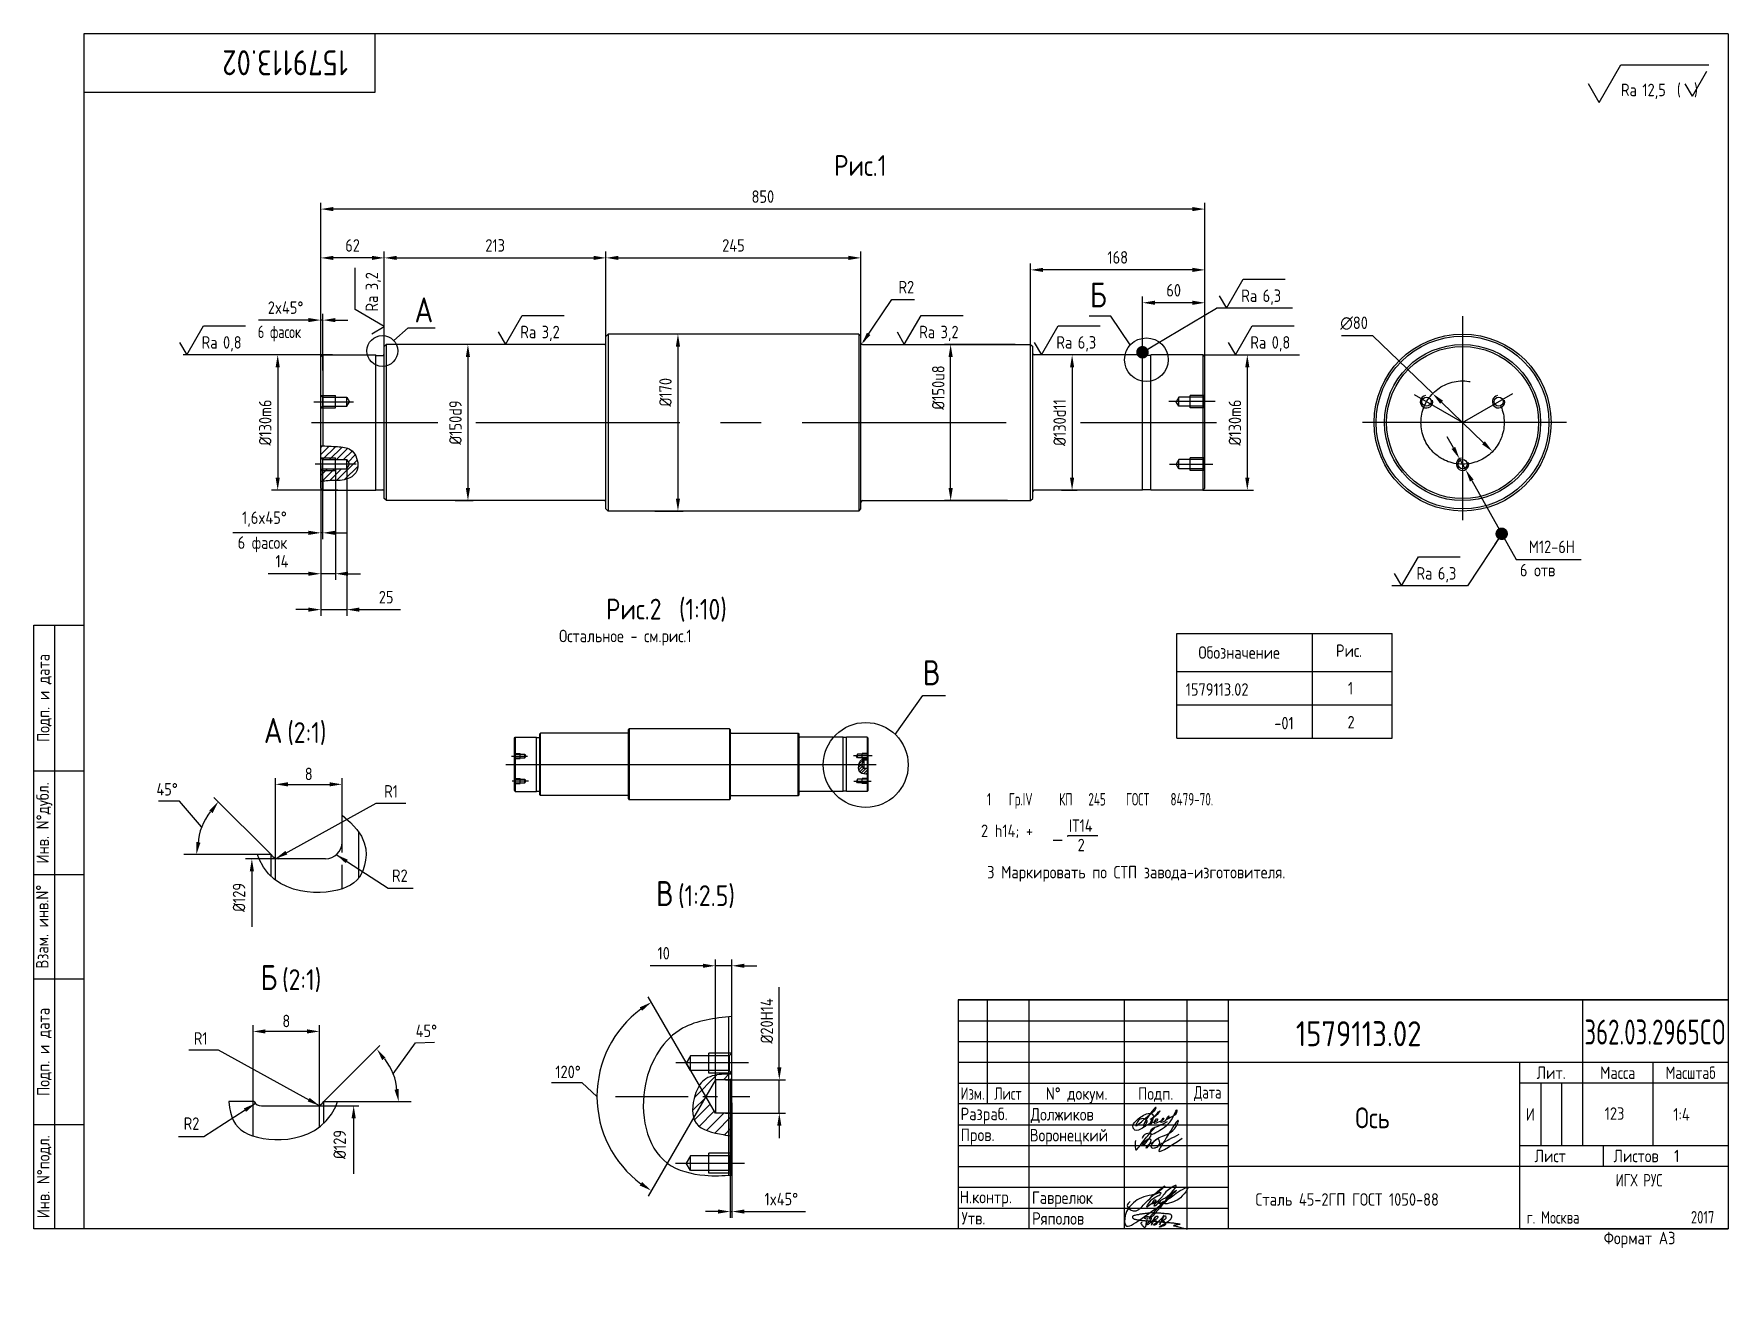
# Paper-space layout 'Layout1' of a CAD drawing. Extents: x 8 to 415, y -10 to 292.
# The model-space entities are those that its viewports show. They can reach past a viewport. Long polylines and large blocks are cut down to what shows.
import ezdxf
from ezdxf.enums import TextEntityAlignment as Align

# ---------------------------------------------------------------- set-up
doc = ezdxf.new("R2010")
doc.units = 0
doc.header["$LTSCALE"] = 14
doc.linetypes.add('CENTER', pattern=[2, 1.25, -0.25, 0.25, -0.25])
doc.linetypes.add('HIDDEN', pattern=[9.525, 6.35, -3.175])
doc.layers.get('0').update_dxf_attribs({"linetype": 'CONTINUOUS'})
doc.layers.get('DEFPOINTS').update_dxf_attribs({"linetype": 'CONTINUOUS'})
for name, color, linetype in [('BORD', 1, 'CONTINUOUS'), ('CEN', 5, 'CENTER'), ('Con', 6, 'CONTINUOUS'), ('CONT', 6, 'CONTINUOUS'), ('DIM', 7, 'CONTINUOUS'), ('HATCH', 2, 'CONTINUOUS'), ('Hide', 2, 'HIDDEN'), ('TEXT', 3, 'CONTINUOUS'), ('TEXTB', 6, 'CONTINUOUS'), ('VPORTI', 7, 'CONTINUOUS')]:
    doc.layers.add(name, color=color, linetype=linetype)
doc.layers.get('DEFPOINTS').off()
doc.layers.get('VPORTI').off()
doc.styles.add('GOSTW', font='GOSTW.shx', dxfattribs={"width": 0.78})
doc.styles.add('STYLE1', font='romans.shx', dxfattribs={"width": 0.8})
doc.dimstyles.new('Copy of Lin4', dxfattribs={"dimscale": 4, "dimtxt": 3, "dimasz": 3, "dimexe": 1.25, "dimexo": 0, "dimgap": 1.5, "dimtad": 1, "dimtoh": 1, "dimdec": 0, "dimrnd": 0.0005, "dimtxsty": 'STYLE1', "dimcen": 2.5, "dimse1": 1, "dimclrt": 3, "dimadec": 0, "dimazin": 0, "dimtfac": 1, "dimtdec": 0, "dimtmove": 0, "dimatfit": 2, "dimldrblk": 'DOT', "dimfxl": 1, "dimarcsym": 0})
doc.dimstyles.new('LIN 10', dxfattribs={"dimscale": 10, "dimtxt": 3, "dimasz": 3, "dimexe": 1.5, "dimexo": 0, "dimgap": 1.5, "dimtad": 1, "dimdec": 0, "dimrnd": 0.5, "dimtxsty": 'STYLE1', "dimcen": 0, "dimdle": 2, "dimclrd": 256, "dimclrt": 3, "dimadec": 1, "dimazin": 0, "dimtfac": 0.666667, "dimtdec": 0, "dimtmove": 0, "dimatfit": 2, "dimfxl": 1, "dimtvp": 0.833333, "dimtolj": 1, "dimtzin": 0, "dimarcsym": 0})
doc.dimstyles.new('LIN4', dxfattribs={"dimscale": 4, "dimtxt": 3, "dimasz": 3, "dimexe": 1.5, "dimexo": 0, "dimgap": 1.5, "dimtad": 1, "dimdec": 0, "dimzin": 0, "dimdsep": 46, "dimtxsty": 'STYLE1', "dimcen": 0, "dimclrt": 3, "dimadec": 0, "dimazin": 0, "dimtfac": 1, "dimtdec": 0, "dimtmove": 0, "dimatfit": 2, "dimfxl": 1, "dimtolj": 1, "dimtzin": 12, "dimarcsym": 0})
doc.dimstyles.new('LIN_10', dxfattribs={"dimscale": 10, "dimtxt": 3, "dimasz": 3, "dimexe": 1.5, "dimexo": 0, "dimgap": 1.48, "dimtad": 1, "dimdec": 0, "dimzin": 13, "dimdsep": 46, "dimtxsty": 'STYLE1', "dimcen": 0, "dimclrt": 3, "dimadec": 0, "dimazin": 0, "dimtfac": 1, "dimtdec": 0, "dimtmove": 0, "dimatfit": 3, "dimfxl": 1, "dimtolj": 1, "dimtzin": 13, "dimarcsym": 0})
doc.dimstyles.new('LIN_2', dxfattribs={"dimscale": 0.5, "dimtxt": 3, "dimasz": 3, "dimexe": 1.5, "dimexo": 0, "dimgap": 1, "dimtad": 1, "dimdec": 0, "dimzin": 0, "dimdsep": 46, "dimtxsty": 'STYLE1', "dimcen": 0, "dimclrt": 3, "dimadec": 0, "dimazin": 0, "dimtfac": 1, "dimtdec": 0, "dimtmove": 0, "dimatfit": 3, "dimfxl": 1, "dimtolj": 1, "dimtzin": 12, "dimarcsym": 0})

psp = doc.layouts.get("Layout1")

# ---------------------------------------------------------------- texts
at = {"layer": 'Con', "style": 'STYLE1', "width": 0.8}
psp.add_text('1579113.02', height=6, rotation=180, dxfattribs=at).set_placement((83.46, 288.07))
psp.add_text('1579113.02', height=6, dxfattribs=at).set_placement((311.16, 48.87))
at = {"layer": 'Con', "style": 'STYLE1', "width": 0.495064}
psp.add_text('362.03.2965CO', height=6, dxfattribs=at).set_placement((380.49, 49.27), (414.44, 49.27), align=Align.FIT)
at = {"layer": 'HATCH', "color": 3, "linetype": 'Continuous', "style": 'GOSTW', "width": 0.8}
for s, p in [('1 ', (236.98, 106.68)), ('Гр.IV', (242.19, 106.68)), ('КП', (254.3, 106.68)), ('245', (261.32, 106.68)), ('ГОСТ', (270.34, 106.68)), ('8479-70.', (281.04, 106.68))]:
    psp.add_text(s, height=3, dxfattribs=at).set_placement(p)
at = {"layer": 'TEXT', "style": 'STYLE1', "width": 0.8}
for s, p in [('Подп. и дата', (10.5, 132.5)), ('Инв. N%%dдубл.', (10.5, 102.5)), ('Взам. инв.N%%d ', (10, 78.38)), ('Подп. и дата', (10.5, 47.5)), ('Инв. N%%dподл.', (10.5, 17.5))]:
    psp.add_text(s, height=3, rotation=90, dxfattribs=at).set_placement(p, align=Align.MIDDLE)
at = {"layer": 'TEXT', "style": 'STYLE1'}
for s, width, p in [('Обозначение', 0.8, (287.76, 141.92)), ('Рис.', 0.8, (320.79, 142.36)), ('1579113.02', 0.8, (284.7, 133.05)), ('1', 0.8, (323.68, 133.33)), ('-01', 0.8, (305.98, 124.97)), ('2', 0.8, (323.57, 125.19)), (' 2 h14; +     .', 0.8, (233.93, 99.11)), ('IТ14', 0.8, (256.62, 100.34)), ('2', 0.8, (258.74, 95.68)), ('3 Маркировать по СТП завода-изготовителя.', 0.8, (237.01, 89.17)), ('Разpаб.', 0.8, (230.63, 31.1)), ('Должиков', 0.8, (247.47, 31)), ('123', 0.8, (385.36, 31.2)), ('1:4', 0.8, (401.83, 31)), ('Пpов.', 0.8, (230.63, 26.08)), ('Воронецкий', 0.8, (247.26, 26)), ('1', 0.8, (402.03, 21)), ('Н.контp.', 0.8, (230.44, 11.14)), ('Гаврелюк', 0.8, (247.76, 11)), ('Сталь 45-2ГП ГОСТ 1050-88', 0.8, (301.45, 10.56)), ('Утв.', 0.8, (230.84, 6.06)), ('Ряполов', 0.8, (247.81, 6)), ('г. Москва', 0.7, (366.61, 6.25)), ('Фоpмат А3', 0.8, (385.11, 1.29))]:
    psp.add_text(s, height=3, dxfattribs=dict(at, width=width)).set_placement(p)
for s, width, p in [('Лит.', 0.8, (372.5, 42.5)), ('Масса', 0.8, (388.5, 42.5)), ('Масштаб', 0.75, (406, 42.5)), ('Изм.', 0.7, (233.5, 37.5)), ('Лист', 0.7, (242, 37.5)), ('N%%d докум.', 0.8, (258.5, 37.5)), ('Подп.', 0.8, (277.5, 37.5)), ('Лист', 0.8, (372.27, 22.5)), ('Лист', 0.8, (372.27, 22.5)), ('Листов', 0.8, (392.9, 22.5)), ('Листов', 0.8, (392.9, 22.5))]:
    psp.add_text(s, height=3, dxfattribs=dict(at, width=width)).set_placement(p, align=Align.MIDDLE_CENTER)
for s, width, p in [('Дата', 0.7, (290, 37.5)), ('И', 0.8, (367.5, 32.5)), ('ИГХ РУС', 0.7, (393.62, 16.69))]:
    psp.add_text(s, height=3, dxfattribs=dict(at, width=width)).set_placement(p, align=Align.MIDDLE)
at = {"layer": 'TEXT', "style": 'STYLE1', "width": 0.7}
psp.add_attdef('2017', (406.07, 6.29), '', height=3, dxfattribs=at)
at = {"layer": 'TEXTB', "style": 'STYLE1', "width": 0.8}
psp.add_text('Ось', height=5, dxfattribs=at).set_placement((325.44, 29.16))

msp = doc.modelspace()

# ---------------------------------------------------------------- texts
at = {"layer": 'DIM', "color": 3, "char_height": 1.5, "attachment_point": 5, "rotation": 90, "style": 'STYLE1'}
for insert in [(3402.41, -786.06), (3414.5, -815.73)]:
    msp.add_mtext('%%C129', dxfattribs=dict(at, insert=insert))
at = {"layer": 'DIM', "color": 3, "attachment_point": 5, "style": 'STYLE1'}
for s, insert, char_height in [('\\A1;2x45%%d', (2432.15, -1124.26), 12), ('\\A1;120°', (5289.7, -2030.82), 7.5)]:
    msp.add_mtext(s, dxfattribs=dict(at, insert=insert, char_height=char_height))
at = {"layer": 'TEXT', "style": 'STYLE1'}
for s, height, width, p in [('45%%D', 1.5, 0.8, (3392.49, -773.82)), ('R1', 1.5, 0.8, (3419.84, -774.07)), ('R2', 1.5, 0.8, (3420.78, -784.2)), ('45%%D', 1.5, 0.8, (3423.63, -802.83)), ('R1', 1.5, 0.8, (3396.97, -803.74)), ('R2', 1.5, 0.8, (3395.76, -813.97)), ('6 фасок', 12, 0.7, (2405.41, -1153.55)), ('6 фасок', 12, 0.8, (2386.13, -1356.03)), ('6 отв', 12, 0.8, (3618.27, -1382.48))]:
    msp.add_text(s, height=height, dxfattribs=dict(at, width=width)).set_placement(p)
at = {"layer": 'TEXTB', "style": 'STYLE1', "width": 0.8}
msp.add_text('Рис.1', height=20, dxfattribs=at).set_placement((2959.29, -997.76))
msp.add_attdef('(1:10)', (5016.21, -952.71), '(1:1)(1)', height=50, dxfattribs=at)
for tag, height, p in [('В', 60, (5643.85, -1110.16)), ('Б', 24, (3221.3, -1124.1)), ('А', 24, (2574.04, -1138.44))]:
    msp.add_attdef(tag, text='А', height=height, dxfattribs=at).set_placement(p, align=Align.RIGHT)

# ---------------------------------------------------------------- blocks, each defined once
blk = doc.blocks.new('A$C314368CF')
at = {"layer": 'TEXT'}
for q in [(7.18, 6), (1.98, 3)]:
    blk.add_line((3.72, 0), q, dxfattribs=at)
at = {"layer": 'TEXT', "style": 'STYLE1', "width": 0.8}
blk.add_text('(  )', height=3, dxfattribs=at).set_placement((0, 0))
blk = doc.blocks.new('sherISO_18')
at = {"layer": 'CONT'}
for p, q in [((-30.94, -16.46), (-25.74, -7.46)), ((-25.74, -7.46), (-4.67, -7.46)), ((-30.94, -16.46), (-33.54, -11.96))]:
    blk.add_line(p, q, dxfattribs=at)
blk.add_blockref('A$C314368CF', (-12.3, -14.96))
at = {"layer": 'TEXTB', "style": 'STYLE1', "width": 0.8}
blk.add_text('Ra', height=3, dxfattribs=at).set_placement((-25.74, -14.96))
blk.add_attdef('12,5', (-20.6, -14.96), '', height=3, dxfattribs=at)
blk = doc.blocks.new('*D19')
at = {"layer": 'DIM', "color": 0, "lineweight": -2, "transparency": 16777216}
for p, q in [((3133.17, -1159.69), (3065.23, -1159.69)), ((3071.23, -1297.69), (3071.23, -1171.69)), ((3126.01, -1309.69), (3065.23, -1309.69))]:
    blk.add_line(p, q, dxfattribs=at)
at = {"layer": 'DIM', "color": 0, "transparency": 16777216}
for points in [[(3069.23, -1171.69), (3073.23, -1171.69), (3071.23, -1159.69)], [(3069.23, -1297.69), (3073.23, -1297.69), (3071.23, -1309.69)]]:
    blk.add_solid(points, dxfattribs=at)
at = {"layer": 'DIM', "color": 3, "transparency": 16777216, "insert": (3059.31, -1201.05), "char_height": 12, "attachment_point": 5, "rotation": 90, "style": 'STYLE1'}
blk.add_mtext('\\A1;%%c150u8', dxfattribs=at)
blk = doc.blocks.new('*D20')
at = {"layer": 'DIM', "color": 0, "lineweight": -2, "transparency": 16777216}
for p, q in [((3313.54, -1169.69), (3362.29, -1169.69)), ((3356.29, -1181.69), (3356.29, -1287.69)), ((3313.54, -1299.69), (3362.29, -1299.69))]:
    blk.add_line(p, q, dxfattribs=at)
at = {"layer": 'DIM', "color": 0, "transparency": 16777216}
for points in [[(3354.29, -1181.69), (3358.29, -1181.69), (3356.29, -1169.69)], [(3354.29, -1287.69), (3358.29, -1287.69), (3356.29, -1299.69)]]:
    blk.add_solid(points, dxfattribs=at)
at = {"layer": 'DIM', "color": 3, "transparency": 16777216, "insert": (3344.37, -1234.69), "char_height": 12, "attachment_point": 5, "rotation": 90, "style": 'STYLE1'}
blk.add_mtext('\\A1;%%c130m6', dxfattribs=at)
blk = doc.blocks.new('ZNAK01')
at = {"layer": 'TEXTB', "style": 'STYLE1', "width": 0.8}
blk.add_attdef('А', text='', height=6, dxfattribs=at).set_placement((3.951, -0.02), align=Align.RIGHT)
blk.add_attdef('SC(1)', (5.072, -0.02), '', height=5, dxfattribs=at)
blk = doc.blocks.new('*D23')
at = {"layer": 'DIM', "color": 0, "lineweight": -2, "transparency": 16777216}
for p, q in [((3406.78, -781.33), (3406.78, -771.73)), ((3408.28, -772.48), (3413.28, -772.48)), ((3414.78, -776.19), (3414.78, -771.73))]:
    blk.add_line(p, q, dxfattribs=at)
at = {"layer": 'DIM', "color": 0, "transparency": 16777216}
for points in [[(3408.28, -772.23), (3408.28, -772.73), (3406.78, -772.48)], [(3413.28, -772.23), (3413.28, -772.73), (3414.78, -772.48)]]:
    blk.add_solid(points, dxfattribs=at)
at = {"layer": 'DIM', "color": 3, "transparency": 16777216, "insert": (3410.78, -771.23), "char_height": 1.5, "attachment_point": 5, "style": 'STYLE1'}
blk.add_mtext('\\A1;8', dxfattribs=at)
blk = doc.blocks.new('*D24')
at = {"layer": 'DIM', "color": 0, "lineweight": -2, "transparency": 16777216}
for p, q in [((3404.09, -810.58), (3404.09, -801.4)), ((3412.09, -810.99), (3412.09, -801.4)), ((3410.59, -802.15), (3405.59, -802.15))]:
    blk.add_line(p, q, dxfattribs=at)
at = {"layer": 'DIM', "color": 0, "transparency": 16777216}
for points in [[(3405.59, -801.9), (3405.59, -802.4), (3404.09, -802.15)], [(3410.59, -801.9), (3410.59, -802.4), (3412.09, -802.15)]]:
    blk.add_solid(points, dxfattribs=at)
at = {"layer": 'DIM', "color": 3, "transparency": 16777216, "insert": (3408.09, -800.9), "char_height": 1.5, "attachment_point": 5, "style": 'STYLE1'}
blk.add_mtext('\\A1;8', dxfattribs=at)
blk = doc.blocks.new('*D25')
at = {"layer": 'DIM', "color": 0, "lineweight": -2, "transparency": 16777216}
for p, q in [((2477.15, -1169.69), (2418.57, -1169.69)), ((2424.57, -1181.69), (2424.57, -1287.69)), ((2482.21, -1299.69), (2418.57, -1299.69))]:
    blk.add_line(p, q, dxfattribs=at)
at = {"layer": 'DIM', "color": 0, "transparency": 16777216}
for points in [[(2422.57, -1181.69), (2426.57, -1181.69), (2424.57, -1169.69)], [(2422.57, -1287.69), (2426.57, -1287.69), (2424.57, -1299.69)]]:
    blk.add_solid(points, dxfattribs=at)
at = {"layer": 'DIM', "color": 3, "transparency": 16777216, "insert": (2412.57, -1234.69), "char_height": 12, "attachment_point": 5, "rotation": 90, "style": 'STYLE1'}
blk.add_mtext('\\A1;%%c130m6', dxfattribs=at)
blk = doc.blocks.new('*D26')
at = {"layer": 'DIM', "color": 0, "lineweight": -2, "transparency": 16777216}
for p, q in [((2466.04, -1280.69), (2466.04, -1385.92)), ((2480.04, -1280.04), (2480.04, -1385.92)), ((2454.04, -1379.92), (2415.41, -1379.92)), ((2480.04, -1379.92), (2466.04, -1379.92)), ((2492.04, -1379.92), (2504.04, -1379.92))]:
    blk.add_line(p, q, dxfattribs=at)
at = {"layer": 'DIM', "color": 0, "transparency": 16777216}
for points in [[(2454.04, -1377.92), (2454.04, -1381.92), (2466.04, -1379.92)], [(2492.04, -1377.92), (2492.04, -1381.92), (2480.04, -1379.92)]]:
    blk.add_solid(points, dxfattribs=at)
at = {"layer": 'DIM', "color": 3, "transparency": 16777216, "insert": (2428.73, -1367.92), "char_height": 12, "attachment_point": 5, "style": 'STYLE1'}
blk.add_mtext('\\A1;14', dxfattribs=at)
blk = doc.blocks.new('*D27')
at = {"layer": 'DIM', "color": 0, "lineweight": -2, "transparency": 16777216}
for p, q in [((2467.64, -1274.69), (2467.64, -1346.63)), ((2466.04, -1276.1), (2466.04, -1346.63)), ((2454.04, -1340.63), (2381.58, -1340.63)), ((2467.64, -1340.63), (2466.04, -1340.63)), ((2479.64, -1340.63), (2491.64, -1340.63))]:
    blk.add_line(p, q, dxfattribs=at)
at = {"layer": 'DIM', "color": 0, "transparency": 16777216}
for points in [[(2454.04, -1338.63), (2454.04, -1342.63), (2466.04, -1340.63)], [(2479.64, -1338.63), (2479.64, -1342.63), (2467.64, -1340.63)]]:
    blk.add_solid(points, dxfattribs=at)
at = {"layer": 'DIM', "color": 3, "transparency": 16777216, "insert": (2411.81, -1327.48), "char_height": 12, "attachment_point": 5, "style": 'STYLE1'}
blk.add_mtext('\\A1;1,6x45%%d', dxfattribs=at)
blk = doc.blocks.new('*D28')
at = {"layer": 'DIM', "color": 0, "lineweight": -2, "transparency": 16777216}
for p, q in [((2466.04, -1276.1), (2466.04, -1420.43)), ((2491.04, -1276.1), (2491.04, -1420.43)), ((2454.04, -1414.43), (2442.04, -1414.43)), ((2466.04, -1414.43), (2491.04, -1414.43)), ((2503.04, -1414.43), (2542.58, -1414.43))]:
    blk.add_line(p, q, dxfattribs=at)
at = {"layer": 'DIM', "color": 0, "transparency": 16777216}
for points in [[(2454.04, -1412.43), (2454.04, -1416.43), (2466.04, -1414.43)], [(2503.04, -1412.43), (2503.04, -1416.43), (2491.04, -1414.43)]]:
    blk.add_solid(points, dxfattribs=at)
at = {"layer": 'DIM', "color": 3, "transparency": 16777216, "insert": (2528.81, -1402.43), "char_height": 12, "attachment_point": 5, "style": 'STYLE1'}
blk.add_mtext('\\A1;25', dxfattribs=at)
blk = doc.blocks.new('*D29')
at = {"layer": 'DIM', "color": 0, "lineweight": -2, "transparency": 16777216}
for p, q in [((2466.04, -1174.2), (2466.04, -1070.51)), ((2527.04, -1161.69), (2527.04, -1070.51)), ((2515.04, -1076.51), (2478.04, -1076.51))]:
    blk.add_line(p, q, dxfattribs=at)
at = {"layer": 'DIM', "color": 0, "transparency": 16777216}
for points in [[(2478.04, -1074.51), (2478.04, -1078.51), (2466.04, -1076.51)], [(2515.04, -1074.51), (2515.04, -1078.51), (2527.04, -1076.51)]]:
    blk.add_solid(points, dxfattribs=at)
at = {"layer": 'DIM', "color": 3, "transparency": 16777216, "insert": (2496.54, -1064.51), "char_height": 12, "attachment_point": 5, "style": 'STYLE1'}
blk.add_mtext('\\A1;62', dxfattribs=at)
blk = doc.blocks.new('*D30')
at = {"layer": 'DIM', "color": 0, "lineweight": -2, "transparency": 16777216}
for p, q in [((2527.04, -1134.89), (2527.04, -1070.51)), ((2740.04, -1156.36), (2740.04, -1070.51)), ((2539.04, -1076.51), (2728.04, -1076.51))]:
    blk.add_line(p, q, dxfattribs=at)
at = {"layer": 'DIM', "color": 0, "transparency": 16777216}
for points in [[(2539.04, -1074.51), (2539.04, -1078.51), (2527.04, -1076.51)], [(2728.04, -1074.51), (2728.04, -1078.51), (2740.04, -1076.51)]]:
    blk.add_solid(points, dxfattribs=at)
at = {"layer": 'DIM', "color": 3, "transparency": 16777216, "insert": (2633.54, -1064.51), "char_height": 12, "attachment_point": 5, "style": 'STYLE1'}
blk.add_mtext('\\A1;213', dxfattribs=at)
blk = doc.blocks.new('*D31')
at = {"layer": 'DIM', "color": 0, "lineweight": -2, "transparency": 16777216}
for p, q in [((2740.04, -1125.16), (2740.04, -1070.51)), ((2985.04, -1151.69), (2985.04, -1070.51)), ((2752.04, -1076.51), (2973.04, -1076.51))]:
    blk.add_line(p, q, dxfattribs=at)
at = {"layer": 'DIM', "color": 0, "transparency": 16777216}
for points in [[(2752.04, -1074.51), (2752.04, -1078.51), (2740.04, -1076.51)], [(2973.04, -1074.51), (2973.04, -1078.51), (2985.04, -1076.51)]]:
    blk.add_solid(points, dxfattribs=at)
at = {"layer": 'DIM', "color": 3, "transparency": 16777216, "insert": (2862.54, -1064.51), "char_height": 12, "attachment_point": 5, "style": 'STYLE1'}
blk.add_mtext('\\A1;245', dxfattribs=at)
blk = doc.blocks.new('*D32')
at = {"layer": 'DIM', "color": 0, "lineweight": -2, "transparency": 16777216}
for p, q in [((3255.54, -1176.87), (3255.54, -1113.61)), ((3315.54, -1176.87), (3315.54, -1113.61)), ((3303.54, -1119.61), (3267.54, -1119.61))]:
    blk.add_line(p, q, dxfattribs=at)
at = {"layer": 'DIM', "color": 0, "transparency": 16777216}
for points in [[(3267.54, -1117.61), (3267.54, -1121.61), (3255.54, -1119.61)], [(3303.54, -1117.61), (3303.54, -1121.61), (3315.54, -1119.61)]]:
    blk.add_solid(points, dxfattribs=at)
at = {"layer": 'DIM', "color": 3, "transparency": 16777216, "insert": (3285.54, -1107.61), "char_height": 12, "attachment_point": 5, "style": 'STYLE1'}
blk.add_mtext('\\A1;60', dxfattribs=at)
blk = doc.blocks.new('*D33')
at = {"layer": 'DIM', "color": 0, "lineweight": -2, "transparency": 16777216}
for p, q in [((3148.04, -1159.69), (3148.04, -1082.02)), ((3315.54, -1153.76), (3315.54, -1082.02)), ((3303.54, -1088.02), (3160.04, -1088.02))]:
    blk.add_line(p, q, dxfattribs=at)
at = {"layer": 'DIM', "color": 0, "transparency": 16777216}
for points in [[(3160.04, -1086.02), (3160.04, -1090.02), (3148.04, -1088.02)], [(3303.54, -1086.02), (3303.54, -1090.02), (3315.54, -1088.02)]]:
    blk.add_solid(points, dxfattribs=at)
at = {"layer": 'DIM', "color": 3, "transparency": 16777216, "insert": (3231.79, -1076.02), "char_height": 12, "attachment_point": 5, "style": 'STYLE1'}
blk.add_mtext('\\A1;168', dxfattribs=at)
blk = doc.blocks.new('*D34')
at = {"layer": 'DIM', "color": 0, "lineweight": -2, "transparency": 16777216}
for p, q in [((2466.04, -1135.97), (2466.04, -1023.62)), ((3315.54, -1135.97), (3315.54, -1023.62)), ((3303.54, -1029.62), (2478.04, -1029.62))]:
    blk.add_line(p, q, dxfattribs=at)
at = {"layer": 'DIM', "color": 0, "transparency": 16777216}
for points in [[(2478.04, -1027.62), (2478.04, -1031.62), (2466.04, -1029.62)], [(3303.54, -1027.62), (3303.54, -1031.62), (3315.54, -1029.62)]]:
    blk.add_solid(points, dxfattribs=at)
at = {"layer": 'DIM', "color": 3, "transparency": 16777216, "insert": (2890.79, -1017.62), "char_height": 12, "attachment_point": 5, "style": 'STYLE1'}
blk.add_mtext('\\A1;850', dxfattribs=at)
blk = doc.blocks.new('*D35')
at = {"layer": 'DIM', "color": 0, "lineweight": -2, "transparency": 16777216}
for p, q in [((3476.96, -1151.24), (3446.73, -1151.24)), ((3534.41, -1206.87), (3476.96, -1151.24)), ((3583.26, -1254.17), (3543.03, -1215.21))]:
    blk.add_line(p, q, dxfattribs=at)
at = {"layer": 'DIM', "color": 0, "transparency": 16777216}
for points in [[(3544.42, -1213.78), (3541.64, -1216.65), (3534.41, -1206.87)], [(3584.65, -1252.73), (3581.87, -1255.61), (3591.88, -1262.52)]]:
    blk.add_solid(points, dxfattribs=at)
at = {"layer": 'DIM', "color": 3, "transparency": 16777216, "insert": (3458.85, -1139.24), "char_height": 12, "attachment_point": 5, "style": 'STYLE1'}
blk.add_mtext('∅80', dxfattribs=at)
blk = doc.blocks.new('_Dot')
at = {"color": 0, "linetype": 'ByBlock', "lineweight": -2}
blk.add_line((-0.5, 0), (-1, 0), dxfattribs=at)
at = {"color": 0, "linetype": 'ByBlock', "const_width": 0.5}
blk.add_lwpolyline([(-0.25, 0, 1), (0.25, 0, 1)], format="xyb", close=True, dxfattribs=at)
blk = doc.blocks.new('*D36')
at = {"layer": 'DIM', "color": 0, "lineweight": -2, "transparency": 16777216}
for p, q in [((3554.32, -1259), (3548.44, -1248.54)), ((3560.2, -1269.46), (3566.08, -1279.92)), ((3571.97, -1290.38), (3614.55, -1366.11)), ((3614.55, -1366.11), (3677.23, -1366.11))]:
    blk.add_line(p, q, dxfattribs=at)
at = {"layer": 'DIM', "color": 0, "transparency": 16777216}
for points in [[(3556.07, -1258.02), (3552.58, -1259.98), (3560.2, -1269.46)], [(3573.71, -1289.4), (3570.22, -1291.36), (3566.08, -1279.92)]]:
    blk.add_solid(points, dxfattribs=at)
at = {"layer": 'DIM', "color": 3, "transparency": 16777216, "insert": (3648.89, -1354.11), "char_height": 12, "attachment_point": 5, "style": 'STYLE1'}
blk.add_mtext('M12-6H', dxfattribs=at)
blk = doc.blocks.new('sherISO_03')
at = {"layer": 'TEXT'}
blk.add_line((4.041, 7), (14.122, 7), dxfattribs=at)
blk.add_lwpolyline([(-1.732, 3), (0, 0), (4.041, 7)], dxfattribs=at)
at = {"layer": 'TEXT', "style": 'STYLE1', "width": 0.8}
blk.add_text('Ra', height=3, dxfattribs=at).set_placement((3.584, 1.5))
blk.add_attdef('6,3', (8.727, 1.5), '', height=3, dxfattribs=at)
blk = doc.blocks.new('*D38')
at = {"layer": 'DIM', "color": 0, "lineweight": -2, "transparency": 16777216}
for p, q in [((2987.38, -1156.95), (3014.85, -1116.55)), ((3014.85, -1116.55), (3036.39, -1116.55)), ((2992.44, -1149.51), (2987.38, -1156.95))]:
    blk.add_line(p, q, dxfattribs=at)
at = {"layer": 'DIM', "color": 0, "transparency": 16777216}
blk.add_solid([(2990.79, -1148.39), (2994.1, -1150.64), (2985.7, -1159.44)], dxfattribs=at)
at = {"layer": 'DIM', "color": 3, "transparency": 16777216, "insert": (3028.62, -1104.55), "char_height": 12, "attachment_point": 5, "style": 'STYLE1'}
blk.add_mtext('R2', dxfattribs=at)
blk = doc.blocks.new('*D39')
at = {"layer": 'DIM', "color": 0, "lineweight": -2, "transparency": 16777216}
for p, q in [((3187.93, -1181.69), (3187.93, -1287.69)), ((3177.6, -1299.69), (3192.93, -1299.69))]:
    blk.add_line(p, q, dxfattribs=at)
at = {"layer": 'DIM', "color": 0, "transparency": 16777216}
for points in [[(3185.93, -1181.69), (3189.93, -1181.69), (3187.93, -1169.69)], [(3185.93, -1287.69), (3189.93, -1287.69), (3187.93, -1299.69)]]:
    blk.add_solid(points, dxfattribs=at)
at = {"layer": 'DIM', "color": 3, "transparency": 16777216, "insert": (3175.93, -1234.69), "char_height": 12, "attachment_point": 5, "rotation": 90, "style": 'STYLE1'}
blk.add_mtext('%%c130d11', dxfattribs=at)
blk = doc.blocks.new('*D40')
at = {"layer": 'DIM', "color": 0, "lineweight": -2, "transparency": 16777216}
for p, q in [((2809.18, -1161.69), (2809.18, -1307.69)), ((2787.1, -1319.69), (2814.18, -1319.69))]:
    blk.add_line(p, q, dxfattribs=at)
at = {"layer": 'DIM', "color": 0, "transparency": 16777216}
for points in [[(2807.18, -1161.69), (2811.18, -1161.69), (2809.18, -1149.69)], [(2807.18, -1307.69), (2811.18, -1307.69), (2809.18, -1319.69)]]:
    blk.add_solid(points, dxfattribs=at)
at = {"layer": 'DIM', "color": 3, "transparency": 16777216, "insert": (2797.18, -1205.6), "char_height": 12, "attachment_point": 5, "rotation": 90, "style": 'STYLE1'}
blk.add_mtext('%%c170', dxfattribs=at)
blk = doc.blocks.new('*D41')
at = {"layer": 'DIM', "color": 0, "lineweight": -2, "transparency": 16777216}
for p, q in [((2607.38, -1171.69), (2607.38, -1297.69)), ((2595.23, -1309.69), (2612.38, -1309.69))]:
    blk.add_line(p, q, dxfattribs=at)
at = {"layer": 'DIM', "color": 0, "transparency": 16777216}
for points in [[(2605.38, -1171.69), (2609.38, -1171.69), (2607.38, -1159.69)], [(2605.38, -1297.69), (2609.38, -1297.69), (2607.38, -1309.69)]]:
    blk.add_solid(points, dxfattribs=at)
at = {"layer": 'DIM', "color": 3, "transparency": 16777216, "insert": (2595.38, -1234.69), "char_height": 12, "attachment_point": 5, "rotation": 90, "style": 'STYLE1'}
blk.add_mtext('%%c150d9', dxfattribs=at)
blk = doc.blocks.new('sherISO_04')
at = {"layer": 'TEXT'}
blk.add_line((4.041, 7), (14.122, 7), dxfattribs=at)
blk.add_lwpolyline([(-1.732, 3), (0, 0), (4.041, 7)], dxfattribs=at)
at = {"layer": 'TEXT', "style": 'STYLE1', "width": 0.8}
blk.add_text('Ra', height=3, dxfattribs=at).set_placement((3.584, 1.5))
blk.add_attdef('3,2', (8.727, 1.5), '', height=3, dxfattribs=at)
blk = doc.blocks.new('ZNAK21')
at = {"layer": 'TEXT', "style": 'STYLE1', "width": 0.8}
blk.add_text('Остальное - см.рис.1', height=3, dxfattribs=at).set_placement((-0.318, 0.02))
at = {"layer": 'TEXTB', "style": 'STYLE1', "width": 0.8}
blk.add_text('Рис.2', height=5, dxfattribs=at).set_placement((10.963, 5.469))
blk = doc.blocks.new('*D43')
at = {"layer": 'DIM', "color": 0, "lineweight": -2, "transparency": 16777216}
for p, q in [((5387.16, -2049.43), (5387.16, -2118.42)), ((5388.16, -2049.43), (5388.16, -2118.42))]:
    blk.add_line(p, q, dxfattribs=at)
at = {"layer": 'DIM', "lineweight": -2, "transparency": 16777216}
for p, q in [((5379.66, -2114.67), (5372.16, -2114.67)), ((5387.16, -2114.67), (5388.16, -2114.67)), ((5395.66, -2114.67), (5432.37, -2114.67))]:
    blk.add_line(p, q, dxfattribs=at)
at = {"layer": 'DIM', "transparency": 16777216}
for points in [[(5379.66, -2113.42), (5379.66, -2115.92), (5387.16, -2114.67)], [(5395.66, -2113.42), (5395.66, -2115.92), (5388.16, -2114.67)]]:
    blk.add_solid(points, dxfattribs=at)
at = {"layer": 'DIM', "color": 3, "transparency": 16777216, "insert": (5417.77, -2107.17), "char_height": 7.5, "attachment_point": 5, "style": 'STYLE1'}
blk.add_mtext('\\A1;1x45%%d', dxfattribs=at)
blk = doc.blocks.new('*D44')
at = {"layer": 'DIM', "lineweight": -2, "transparency": 16777216}
for p, q in [((5416.58, -2028.04), (5416.58, -1979.9)), ((5416.58, -2055.54), (5416.58, -2035.54)), ((5416.58, -2063.04), (5416.58, -2070.54))]:
    blk.add_line(p, q, dxfattribs=at)
at = {"layer": 'DIM', "color": 0, "lineweight": -2, "transparency": 16777216}
for p, q in [((5384.23, -2035.54), (5420.33, -2035.54)), ((5384.23, -2055.54), (5420.33, -2055.54))]:
    blk.add_line(p, q, dxfattribs=at)
at = {"layer": 'DIM', "transparency": 16777216}
for points in [[(5415.33, -2028.04), (5417.83, -2028.04), (5416.58, -2035.54)], [(5415.33, -2063.04), (5417.83, -2063.04), (5416.58, -2055.54)]]:
    blk.add_solid(points, dxfattribs=at)
at = {"layer": 'DIM', "color": 3, "transparency": 16777216, "insert": (5409.08, -2000.22), "char_height": 7.5, "attachment_point": 5, "rotation": 90, "style": 'STYLE1'}
blk.add_mtext('\\A1;%%c20H14', dxfattribs=at)
blk = doc.blocks.new('*D45')
at = {"layer": 'DIM', "color": 0, "lineweight": -2, "transparency": 16777216}
for p, q in [((5378.16, -2035.54), (5378.16, -1963.34)), ((5388.16, -1997.47), (5388.16, -1963.34))]:
    blk.add_line(p, q, dxfattribs=at)
at = {"layer": 'DIM', "lineweight": -2, "transparency": 16777216}
for p, q in [((5370.66, -1967.09), (5338.96, -1967.09)), ((5388.16, -1967.09), (5378.16, -1967.09)), ((5395.66, -1967.09), (5403.16, -1967.09))]:
    blk.add_line(p, q, dxfattribs=at)
at = {"layer": 'DIM', "transparency": 16777216}
for points in [[(5370.66, -1965.84), (5370.66, -1968.34), (5378.16, -1967.09)], [(5395.66, -1965.84), (5395.66, -1968.34), (5388.16, -1967.09)]]:
    blk.add_solid(points, dxfattribs=at)
at = {"layer": 'DIM', "color": 3, "transparency": 16777216, "insert": (5347.14, -1959.59), "char_height": 7.5, "attachment_point": 5, "style": 'STYLE1'}
blk.add_mtext('\\A1;10', dxfattribs=at)

# ---------------------------------------------------------------- dimensions: what is measured, and where the dimension line sits
at = {"layer": 'DIM'}
dim = msp.add_linear_dim(base=(3414.78, -772.48), p1=(3406.78, -781.33), p2=(3414.78, -776.19), angle=180, dimstyle='LIN_2', dxfattribs=at)
dim.commit()
dim.dimension.update_dxf_attribs({"geometry": '*D23', "text_midpoint": (3410.78, -771.23)})
for base, p1, p2, dimstyle, picture, middle in [((3404.09, -802.15), (3412.09, -810.99), (3404.09, -810.58), 'LIN_2', '*D24', (3408.09, -800.9)), ((2740.04, -1076.51), (2527.04, -1134.89), (2740.04, -1156.36), 'LIN4', '*D30', (2633.54, -1064.51)), ((2985.04, -1076.51), (2740.04, -1125.16), (2985.04, -1151.69), 'LIN4', '*D31', (2862.54, -1064.51)), ((3148.03909947, -1088.02306875), (3315.53909947, -1153.7637105), (3148.03909947, -1159.69456005), 'LIN4', '*D33', (3231.78909947, -1076.02306875)), ((3255.54, -1119.61), (3315.54, -1176.87), (3255.54, -1176.87), 'LIN4', '*D32', (3285.54, -1107.61)), ((2491.04, -1414.43), (2466.04, -1276.1), (2491.04, -1276.1), 'LIN4', '*D28', (2528.81, -1402.43)), ((2466.04, -1379.92), (2480.04, -1280.04), (2466.04, -1280.69), 'LIN4', '*D26', (2428.73, -1367.92))]:
    dim = msp.add_linear_dim(base=base, p1=p1, p2=p2, dimstyle=dimstyle, dxfattribs=at)
    dim.commit()
    dim.dimension.update_dxf_attribs({"geometry": picture, "text_midpoint": middle})
for base, p1, p2, text, picture, middle in [((2466.04, -1029.62), (3315.54, -1135.97), (2466.04, -1135.97), '850', '*D34', (2890.79, -1017.62)), ((2466.04, -1076.51), (2527.04, -1161.69), (2466.04, -1174.2), '62', '*D29', (2496.54, -1064.51)), ((2466.04, -1340.63), (2467.64, -1274.69), (2466.04, -1276.1), '1,6x45%%d', '*D27', (2411.81, -1327.48))]:
    dim = msp.add_linear_dim(base=base, p1=p1, p2=p2, text=text, dimstyle='LIN4', dxfattribs=at)
    dim.commit()
    dim.dimension.update_dxf_attribs({"geometry": picture, "text_midpoint": middle})
dim = msp.add_radius_dim(center=(2986.5391, -1158.1946), mpoint=(2987.3824, -1156.9541), dimstyle='Copy of Lin4', dxfattribs=at)
dim.commit()
dim.dimension.update_dxf_attribs({"geometry": '*D38', "text_midpoint": (3028.6219, -1116.5507), "dimtype": 164})
dim = msp.add_diameter_dim_2p(p1=(3591.88, -1262.52), p2=(3534.41, -1206.87), dimstyle='Copy of Lin4', dxfattribs=at)
dim.commit()
dim.dimension.update_dxf_attribs({"geometry": '*D35', "text_midpoint": (3458.85, -1151.24), "dimtype": 163})
dim = msp.add_linear_dim(base=(2809.18, -1319.69), p1=(2787.1, -1149.69), p2=(2787.1, -1319.69), angle=90, text='%%c<>', dimstyle='Copy of Lin4', dxfattribs=at)
dim.commit()
dim.dimension.update_dxf_attribs({"geometry": '*D40', "text_midpoint": (2809.18, -1205.6), "dimtype": 160})
for base, p1, p2, text, dimstyle, picture, middle in [((2607.38, -1309.69), (2595.23, -1159.69), (2595.23, -1309.69), '%%c<>d9', 'Copy of Lin4', '*D41', (2595.38, -1234.69)), ((2424.57, -1299.69), (2477.15, -1169.69), (2482.21, -1299.69), '%%c<>m6', 'LIN4', '*D25', (2412.57, -1234.69)), ((3187.93, -1299.69), (3177.6, -1169.69), (3177.6, -1299.69), '%%c<>d11', 'Copy of Lin4', '*D39', (3175.93, -1234.69))]:
    dim = msp.add_linear_dim(base=base, p1=p1, p2=p2, angle=90, text=text, dimstyle=dimstyle, dxfattribs=at)
    dim.commit()
    dim.dimension.update_dxf_attribs({"geometry": picture, "text_midpoint": middle})
dim = msp.add_linear_dim(base=(3071.23, -1159.69), p1=(3126.01, -1309.69), p2=(3133.17, -1159.69), angle=90, text='%%c<>u8', dimstyle='LIN_10', override={"dimscale": 4, "dimzin": 8}, dxfattribs=at)
dim.commit()
dim.dimension.update_dxf_attribs({"geometry": '*D19', "text_midpoint": (3071.23, -1201.05), "dimtype": 160})
for base, p1, p2, angle, text, dimstyle, override, picture, middle in [((3356.29, -1299.69), (3313.54, -1169.69), (3313.54, -1299.69), 90, '%%c<>m6', 'LIN_10', {"dimscale": 4, "dimzin": 8}, '*D20', (3344.37, -1234.69)), ((5416.58, -2035.54), (5384.23, -2055.54), (5384.23, -2035.54), 90, '%%c<>H14', 'LIN 10', {"dimscale": 2.5}, '*D44', (5409.08, -2000.22)), ((5388.16, -2114.67), (5387.16, -2049.43), (5388.16, -2049.43), 180, '<>x45%%d', 'LIN 10', {"dimscale": 2.5}, '*D43', (5417.77, -2107.17))]:
    dim = msp.add_linear_dim(base=base, p1=p1, p2=p2, angle=angle, text=text, dimstyle=dimstyle, override=override, dxfattribs=at)
    dim.commit()
    dim.dimension.update_dxf_attribs({"geometry": picture, "text_midpoint": middle})
dim = msp.add_diameter_dim_2p(p1=(3560.2, -1269.46), p2=(3566.08, -1279.92), text='M12-6H', dimstyle='Copy of Lin4', dxfattribs=at)
dim.commit()
dim.dimension.update_dxf_attribs({"geometry": '*D36', "text_midpoint": (3648.89, -1366.11), "dimtype": 163})
dim = msp.add_linear_dim(base=(5388.16, -1967.09), p1=(5378.16, -2035.54), p2=(5388.16, -1997.47), angle=180, dimstyle='LIN 10', override={"dimscale": 2.5}, dxfattribs=at)
dim.commit()
dim.dimension.update_dxf_attribs({"geometry": '*D45', "text_midpoint": (5347.14, -1967.09), "dimtype": 160})

# ---------------------------------------------------------------- hatches: boundary and pattern name
at = {"layer": 'HATCH'}
h = msp.add_hatch(dxfattribs=at)
h.set_pattern_fill('ANSI31', color=256, scale=1.5)
edge = h.paths.add_edge_path()
edge.add_spline(control_points=[(2468.04, -1291.13), (2469.06, -1290.95), (2475.18, -1290.08), (2486.14, -1291.51), (2502.79, -1284.56), (2501.89, -1268.7), (2493.93, -1258.64), (2481.46, -1257.7), (2472.61, -1257.3), (2468.04, -1257.11)], knot_values=[2.037785, 2.037785, 2.037785, 2.037785, 5.158589, 20.68275, 35.49184, 51.596728, 59.469959, 72.373186, 86.341268, 86.341268, 86.341268, 86.341268], degree=3, periodic=0)
edge.add_spline(control_points=[(2468.04, -1257.11), (2467.37, -1257.08), (2466.71, -1257.05), (2466.04, -1257.03)], knot_values=[0, 0, 0, 0, 2.037785, 2.037785, 2.037785, 2.037785], degree=3, periodic=0)
edge.add_line((2466.04, -1257.03), (2466.04, -1268.69))
edge.add_line((2466.04, -1268.69), (2480.04, -1268.69))
edge.add_line((2480.04, -1268.69), (2480.04, -1270.29))
edge.add_line((2480.04, -1270.29), (2491.04, -1270.29))
edge.add_line((2491.04, -1270.29), (2493.58, -1274.69))
edge.add_line((2493.58, -1274.69), (2491.04, -1279.09))
edge.add_line((2491.04, -1279.09), (2480.04, -1279.09))
edge.add_line((2480.04, -1279.09), (2480.04, -1280.69))
edge.add_line((2480.04, -1280.69), (2466.04, -1280.69))
edge.add_line((2466.04, -1280.69), (2466.04, -1291.5))
edge.add_spline(control_points=[(2466.04, -1291.5), (2466.71, -1291.37), (2467.37, -1291.24), (2468.04, -1291.13)], knot_values=[86.341268, 86.341268, 86.341268, 86.341268, 88.373977, 88.373977, 88.373977, 88.373977], degree=3, periodic=0)
h.paths.add_polyline_path([(2480.04, -1268.69), (2466.04, -1268.69), (2467.64, -1270.29), (2480.04, -1270.29)], flags=17)
h.paths.add_polyline_path([(2480.04, -1279.09), (2467.64, -1279.09), (2466.04, -1280.69), (2480.04, -1280.69)], flags=17)
h = msp.add_hatch(dxfattribs=at)
h.set_pattern_fill('ANSI31', color=256, scale=1.5)
edge = h.paths.add_edge_path()
edge.add_spline(control_points=[(5447.93, -1300.26), (5448.03, -1299.92), (5449.22, -1295.97), (5452.7, -1289.08), (5462.58, -1286.75), (5468.28, -1286.95), (5470.33, -1287.02)], knot_values=[0, 0, 0, 0, 0.955585, 11.294955, 22.337271, 28.556324, 28.556324, 28.556324, 28.556324], degree=3, periodic=0)
edge.add_line((5470.33, -1287.02), (5470.33, -1289.26))
edge.add_line((5470.33, -1289.26), (5469.33, -1290.26))
edge.add_line((5469.33, -1290.26), (5460.33, -1290.26))
edge.add_line((5460.33, -1290.26), (5454.56, -1300.26))
edge.add_line((5454.56, -1300.26), (5447.93, -1300.26))
edge = h.paths.add_edge_path()
edge.add_spline(control_points=[(5470.33, -1324.2), (5468.63, -1323.87), (5461.02, -1322.43), (5445.57, -1319.49), (5446.3, -1305.97), (5447.93, -1300.26)], knot_values=[28.556324, 28.556324, 28.556324, 28.556324, 33.750947, 51.366114, 67.567729, 67.567729, 67.567729, 67.567729], degree=3, periodic=0)
edge.add_line((5447.93, -1300.26), (5454.55, -1300.26))
edge.add_line((5454.55, -1300.26), (5460.33, -1310.26))
edge.add_line((5460.33, -1310.26), (5469.33, -1310.26))
edge.add_line((5469.33, -1310.26), (5470.33, -1311.26))
edge.add_line((5470.33, -1311.26), (5470.33, -1324.2))
h = msp.add_hatch(dxfattribs=at)
h.set_pattern_fill('ANSI31', color=256, scale=1.5)
h.set_pattern_definition([(45, (-82.1686, -745.282), (-3.367596, 3.367596), [])])
edge = h.paths.add_edge_path()
edge.add_spline(control_points=[(5365.77, -2045.54), (5365.86, -2045.2), (5367.05, -2041.25), (5370.53, -2034.36), (5380.41, -2032.03), (5386.11, -2032.23), (5388.16, -2032.3)], knot_values=[0, 0, 0, 0, 0.955585, 11.294955, 22.337271, 28.556324, 28.556324, 28.556324, 28.556324], degree=3, periodic=0)
edge.add_line((5388.16, -2032.3), (5388.16, -2034.54))
edge.add_line((5388.16, -2034.54), (5387.16, -2035.54))
edge.add_line((5387.16, -2035.54), (5378.16, -2035.54))
edge.add_line((5378.16, -2035.54), (5372.39, -2045.54))
edge.add_line((5372.39, -2045.54), (5365.77, -2045.54))
edge = h.paths.add_edge_path()
edge.add_spline(control_points=[(5388.16, -2069.48), (5386.46, -2069.16), (5378.85, -2067.71), (5363.4, -2064.77), (5364.13, -2051.25), (5365.77, -2045.54)], knot_values=[28.556324, 28.556324, 28.556324, 28.556324, 33.750947, 51.366114, 67.567729, 67.567729, 67.567729, 67.567729], degree=3, periodic=0)
edge.add_line((5365.77, -2045.54), (5372.38, -2045.54))
edge.add_line((5372.38, -2045.54), (5378.16, -2055.54))
edge.add_line((5378.16, -2055.54), (5387.16, -2055.54))
edge.add_line((5387.16, -2055.54), (5388.16, -2056.54))
edge.add_line((5388.16, -2056.54), (5388.16, -2069.48))

# ---------------------------------------------------------------- linework, layer by layer
at = {"color": 0, "linetype": 'ByBlock'}
for p, q in [((3406.28, -780.92), (3399.4, -774.04)), ((3404.64, -780.92), (3395.78, -780.92)), ((3412.59, -810.58), (3419.34, -803.83)), ((3414.22, -810.58), (3423.08, -810.58))]:
    msp.add_line(p, q, dxfattribs=at)
at = {"linetype": 'ByBlock'}
for centre, start, end in [((3404.21, -779.99), 141.2839, 176.7117), ((3414.66, -809.66), 3.2883, 38.7161)]:
    msp.add_arc(centre, 6.73, start, end, dxfattribs=at)
for points in [[(3399.25, -775.93), (3398.84, -775.64), (3399.92, -774.56)], [(3397.29, -779.4), (3397.78, -779.48), (3397.28, -780.92)], [(3419.61, -805.59), (3420.02, -805.3), (3418.95, -804.23)], [(3421.58, -809.06), (3421.08, -809.15), (3421.58, -810.58)]]:
    msp.add_solid(points, dxfattribs=at)
at = {"layer": 'BORD'}
for p, q in [((2466.04, -1268.69), (2480.04, -1268.69)), ((2466.04, -1280.69), (2480.04, -1280.69))]:
    msp.add_line(p, q, dxfattribs=at)
for points in [[(3414.78, -776.19), (3415.8, -777.05), (3416.57, -777.89), (3417.11, -778.71), (3417.45, -779.5), (3417.63, -780.24), (3417.67, -780.95), (3417.62, -781.6), (3417.49, -782.2), (3417.33, -782.73), (3417.12, -783.2), (3416.87, -783.61), (3416.57, -783.98), (3416.22, -784.29), (3415.81, -784.57), (3415.35, -784.8), (3414.82, -785.01), (3414.23, -785.18), (3413.58, -785.32), (3412.88, -785.42), (3412.14, -785.47), (3411.37, -785.47), (3410.58, -785.4), (3409.78, -785.27), (3408.97, -785.06), (3408.17, -784.76), (3407.39, -784.37), (3406.65, -783.86), (3405.97, -783.22), (3405.36, -782.43), (3404.84, -781.48), (3404.64, -780.92)], [(3401.19, -810.58), (3401.19, -810.62), (3401.25, -811.27), (3401.37, -811.86), (3401.54, -812.39), (3401.74, -812.87), (3401.99, -813.28), (3402.29, -813.64), (3402.64, -813.96), (3403.05, -814.23), (3403.52, -814.47), (3404.04, -814.68), (3404.64, -814.85), (3405.29, -814.99), (3405.98, -815.09), (3406.72, -815.14), (3407.49, -815.14), (3408.28, -815.07), (3409.08, -814.93), (3409.89, -814.72), (3410.69, -814.43), (3411.47, -814.04), (3412.21, -813.53), (3412.89, -812.89), (3413.5, -812.1), (3414.02, -811.15), (3414.22, -810.58)]]:
    msp.add_lwpolyline(points, dxfattribs=at)
for centre in [(3528.5, -1214.69), (3597.78, -1214.69), (3563.14, -1274.69)]:
    msp.add_arc(centre, 6, 98.83, 14.9334, dxfattribs=at)
for points, knots in [([(2466.04, -1257.03), (2471.27, -1257.24), (2480.73, -1257.64), (2493.93, -1258.64), (2501.89, -1268.7), (2502.79, -1284.56), (2486.14, -1291.51), (2474.51, -1289.99), (2467.73, -1291.16), (2466.04, -1291.5)], [0, 0, 0, 0, 16.005867, 28.909094, 36.782326, 52.887213, 67.696304, 83.220464, 88.373977, 88.373977, 88.373977, 88.373977]), ([(5470.33, -1287.02), (5468.28, -1286.95), (5462.58, -1286.75), (5452.7, -1289.08), (5446.7, -1300.97), (5445.19, -1319.41), (5461.02, -1322.43), (5468.63, -1323.87), (5470.33, -1324.2)], [0, 0, 0, 0, 6.219053, 17.261369, 27.600739, 44.757939, 62.373105, 67.567729, 67.567729, 67.567729, 67.567729]), ([(5388.16, -1997.47), (5377.64, -1998.64), (5353.22, -2001.37), (5329.35, -2039.22), (5338.29, -2085.78), (5369.48, -2093.7), (5382.77, -2093.14), (5388.16, -2092.76)], [0, 0, 0, 0, 30.497409, 70.789518, 119.973729, 143.688673, 159.981888, 159.981888, 159.981888, 159.981888]), ([(5388.16, -2032.3), (5386.11, -2032.23), (5380.41, -2032.03), (5370.53, -2034.36), (5364.53, -2046.25), (5363.02, -2064.69), (5378.85, -2067.71), (5386.46, -2069.16), (5388.16, -2069.48)], [0, 0, 0, 0, 6.219053, 17.261369, 27.600739, 44.757939, 62.373105, 67.567729, 67.567729, 67.567729, 67.567729])]:
    msp.add_open_spline(points, degree=3, knots=knots, dxfattribs=at)
at = {"layer": 'CEN', "ltscale": 0.7}
for p, q in [((3563.14, -1132.45), (3563.14, -1333.84)), ((2614.9, -1234.69), (3162.23, -1234.69)), ((3196.02, -1234.69), (3326.59, -1234.69)), ((3662.99, -1234.69), (3460.03, -1234.69)), ((4600.25, -1300.26), (5490.14, -1300.26))]:
    msp.add_line(p, q, dxfattribs=at)
at = {"layer": 'CEN'}
for p, q in [((3563.14, -1234.69), (3517.01, -1208.06)), ((3563.14, -1234.69), (3611.37, -1206.85)), ((2459.4, -1214.69), (2497.46, -1214.69)), ((3325.53, -1214.54), (3280.75, -1214.54)), ((2457.08, -1234.69), (2578.32, -1234.69)), ((2499.97, -1274.69), (2460.71, -1274.69)), ((3281.58, -1274.69), (3323.05, -1274.69)), ((4614.19, -1280.26), (4652.25, -1280.26)), ((5480.32, -1280.11), (5435.54, -1280.11)), ((4654.76, -1340.26), (4615.5, -1340.26)), ((5436.37, -1340.26), (5477.83, -1340.26))]:
    msp.add_line(p, q, dxfattribs=at)
at = {"layer": 'CEN', "ltscale": 0.4}
for p, q in [((5398.15, -2025.39), (5353.37, -2025.39)), ((5318.16, -2045.54), (5398.78, -2045.54)), ((5354.2, -2085.54), (5395.67, -2085.54))]:
    msp.add_line(p, q, dxfattribs=at)
at = {"layer": 'CEN', "ltscale": 0.7}
msp.add_circle((3563.14, -1234.69), 40, dxfattribs=at)
at = {"layer": 'Con'}
for p, q in [((5469.33, -1290.26), (5470.33, -1289.26)), ((5460.33, -1290.26), (5454.55, -1300.26)), ((5469.33, -1290.26), (5460.33, -1290.26)), ((5460.33, -1290.26), (5460.33, -1310.26)), ((5469.33, -1290.26), (5469.33, -1310.26)), ((5460.33, -1310.26), (5454.55, -1300.26)), ((5469.33, -1310.26), (5460.33, -1310.26)), ((5469.33, -1310.26), (5470.33, -1311.26)), ((5387.16, -2035.54), (5388.16, -2034.54)), ((5378.16, -2035.54), (5372.39, -2045.54)), ((5387.16, -2035.54), (5378.16, -2035.54)), ((5378.16, -2035.54), (5378.16, -2055.54)), ((5378.16, -2035.54), (5378.16, -2055.54)), ((5387.16, -2035.54), (5387.16, -2055.54)), ((5378.16, -2055.54), (5372.39, -2045.54)), ((5387.16, -2055.54), (5378.16, -2055.54)), ((5387.16, -2055.54), (5388.16, -2056.54))]:
    msp.add_line(p, q, dxfattribs=at)
at = {"layer": 'CONT'}
for p, q in [((3414.78, -780.66), (3414.78, -776.19)), ((3416.78, -778.2), (3416.78, -783.73)), ((3406.28, -780.92), (3404.64, -780.92)), ((3406.28, -783.51), (3406.28, -780.92)), ((3406.78, -783.95), (3406.78, -781.33)), ((3412.78, -781.42), (3407.19, -781.42)), ((3414.78, -785.02), (3414.78, -782.14)), ((3404.22, -810.58), (3401.19, -810.58)), ((3404.09, -814.69), (3404.09, -810.58)), ((3405.09, -811.08), (3411.67, -811.08)), ((3412.09, -813.61), (3412.09, -810.99)), ((3412.59, -810.58), (3414.22, -810.58)), ((3412.59, -813.17), (3412.59, -810.58)), ((2740.04, -1151.69), (2742.04, -1149.69)), ((2983.04, -1149.69), (2742.04, -1149.69)), ((2742.04, -1149.69), (2742.04, -1319.69)), ((2983.04, -1149.69), (2985.04, -1151.69)), ((2983.04, -1149.69), (2983.04, -1319.69)), ((2740.04, -1317.69), (2740.04, -1151.69)), ((2985.04, -1317.69), (2985.04, -1151.69)), ((2529.04, -1159.69), (2527.04, -1161.69)), ((2529.04, -1309.69), (2529.04, -1159.69)), ((2738.54, -1159.69), (2529.04, -1159.69)), ((2986.54, -1159.69), (3148.04, -1159.69)), ((3148.04, -1309.69), (3148.04, -1159.69)), ((3148.04, -1159.69), (3150.04, -1161.69)), ((2527.04, -1307.69), (2527.04, -1161.69)), ((3150.04, -1307.69), (3150.04, -1161.69)), ((2466.04, -1171.69), (2468.04, -1169.69)), ((2468.04, -1169.69), (2519.04, -1169.69)), ((2468.04, -1169.69), (2468.04, -1257.11)), ((2519.04, -1299.69), (2519.04, -1169.69)), ((3255.54, -1169.69), (3151.54, -1169.69)), ((3255.54, -1299.69), (3255.54, -1169.69)), ((3313.54, -1169.69), (3263.54, -1169.69)), ((3263.54, -1299.69), (3263.54, -1169.69)), ((3313.54, -1169.69), (3315.54, -1171.69)), ((3313.54, -1169.69), (3313.54, -1299.69)), ((2466.04, -1297.69), (2466.04, -1171.69)), ((2519.04, -1170.19), (2525.54, -1170.19)), ((3263.54, -1170.19), (3255.54, -1170.19)), ((3315.54, -1297.69), (3315.54, -1171.69)), ((4894.83, -1217.26), (4896.83, -1215.26)), ((5137.83, -1215.26), (4896.83, -1215.26)), ((4896.83, -1215.26), (4896.83, -1385.26)), ((5137.83, -1215.26), (5139.83, -1217.26)), ((5137.83, -1215.26), (5137.83, -1385.26)), ((4894.83, -1383.26), (4894.83, -1217.26)), ((5139.83, -1383.26), (5139.83, -1217.26)), ((4683.83, -1225.26), (4681.83, -1227.26)), ((4683.83, -1375.26), (4683.83, -1225.26)), ((4893.33, -1225.26), (4683.83, -1225.26)), ((5141.33, -1225.26), (5302.83, -1225.26)), ((5302.83, -1375.26), (5302.83, -1225.26)), ((5302.83, -1225.26), (5304.83, -1227.26)), ((4681.83, -1373.26), (4681.83, -1227.26)), ((5304.83, -1373.26), (5304.83, -1227.26)), ((4620.83, -1237.26), (4622.83, -1235.26)), ((4620.83, -1363.26), (4620.83, -1237.26)), ((4622.83, -1235.26), (4673.83, -1235.26)), ((4622.83, -1235.26), (4622.83, -1286.96)), ((4673.83, -1365.26), (4673.83, -1235.26)), ((4673.83, -1235.76), (4680.33, -1235.76)), ((5410.33, -1235.26), (5306.33, -1235.26)), ((5410.33, -1365.26), (5410.33, -1235.26)), ((5418.33, -1235.76), (5410.33, -1235.76)), ((5418.33, -1365.26), (5418.33, -1235.26)), ((5468.33, -1235.26), (5418.33, -1235.26)), ((5468.33, -1235.26), (5470.33, -1237.26)), ((5468.33, -1235.26), (5468.33, -1365.26)), ((5470.33, -1363.26), (5470.33, -1237.26)), ((2467.64, -1270.29), (2466.04, -1268.69)), ((2480.04, -1280.69), (2480.04, -1268.69)), ((4622.83, -1268.68), (4622.83, -1365.26)), ((2467.64, -1270.29), (2480.04, -1270.29)), ((2467.64, -1270.29), (2467.64, -1279.09)), ((2480.04, -1270.29), (2491.04, -1270.29)), ((2491.04, -1279.09), (2491.04, -1270.29)), ((2491.04, -1270.29), (2493.58, -1274.69)), ((2491.04, -1279.09), (2493.58, -1274.69)), ((2467.64, -1279.09), (2466.04, -1280.69)), ((2467.64, -1279.09), (2480.04, -1279.09)), ((2480.04, -1279.09), (2491.04, -1279.09)), ((2468.04, -1291.13), (2468.04, -1299.69)), ((2466.04, -1297.69), (2468.04, -1299.69)), ((3313.54, -1299.69), (3315.54, -1297.69)), ((2468.04, -1299.69), (2519.04, -1299.69)), ((2519.04, -1299.19), (2525.54, -1299.19)), ((2519.04, -1299.19), (2525.54, -1299.19)), ((3255.54, -1299.69), (3151.54, -1299.69)), ((3252.54, -1299.69), (3157.04, -1299.69)), ((3263.54, -1299.19), (3255.54, -1299.19)), ((3313.54, -1299.69), (3263.54, -1299.69)), ((2529.04, -1309.69), (2527.04, -1307.69)), ((3148.04, -1309.69), (3150.04, -1307.69)), ((2738.54, -1309.69), (2529.04, -1309.69)), ((2986.54, -1309.69), (3148.04, -1309.69)), ((2740.04, -1317.69), (2742.04, -1319.69)), ((2983.04, -1319.69), (2985.04, -1317.69)), ((2983.04, -1319.69), (2742.04, -1319.69)), ((4620.83, -1363.26), (4622.83, -1365.26)), ((5468.33, -1365.26), (5470.33, -1363.26)), ((4622.83, -1365.26), (4673.83, -1365.26)), ((4673.83, -1364.76), (4680.33, -1364.76)), ((4673.83, -1364.76), (4680.33, -1364.76)), ((5410.33, -1365.26), (5306.33, -1365.26)), ((5407.33, -1365.26), (5311.83, -1365.26)), ((5418.33, -1364.76), (5410.33, -1364.76)), ((5468.33, -1365.26), (5418.33, -1365.26)), ((4683.83, -1375.26), (4681.83, -1373.26)), ((5302.83, -1375.26), (5304.83, -1373.26)), ((4893.33, -1375.26), (4683.83, -1375.26)), ((5141.33, -1375.26), (5302.83, -1375.26)), ((4894.83, -1383.26), (4896.83, -1385.26)), ((5137.83, -1385.26), (5139.83, -1383.26)), ((5137.83, -1385.26), (4896.83, -1385.26)), ((5386.16, -1997.69), (5386.16, -2092.89)), ((5388.16, -2092.76), (5388.16, -1997.47))]:
    msp.add_line(p, q, dxfattribs=at)
for centre, radius in [((3563.14, -1234.69), 85), ((3563.14, -1234.69), 83), ((3563.14, -1234.69), 75), ((3563.14, -1234.69), 73), ((3528.5, -1214.69), 4.4), ((3597.78, -1214.69), 4.4), ((3563.14, -1274.69), 4.4)]:
    msp.add_circle(centre, radius, dxfattribs=at)
for centre, radius, start, end in [((3412.78, -779.42), 2, 270, 0), ((3405.09, -810.08), 1, 210, 270), ((2738.54, -1158.19), 1.5, 270, 0), ((2986.54, -1158.19), 1.5, 180, 270), ((2525.54, -1168.69), 1.5, 270, 360), ((3151.54, -1168.19), 1.5, 180, 270), ((4893.33, -1223.76), 1.5, 270, 0), ((5141.33, -1223.76), 1.5, 180, 270), ((4680.33, -1234.26), 1.5, 270, 360), ((5306.33, -1233.76), 1.5, 180, 270), ((2525.54, -1300.69), 1.5, 0, 90), ((3151.54, -1301.19), 1.5, 90, 180), ((2738.54, -1311.19), 1.5, 0, 90), ((2986.54, -1311.19), 1.5, 90, 180), ((4680.33, -1366.26), 1.5, 0, 90), ((5306.33, -1366.76), 1.5, 90, 180), ((4893.33, -1376.76), 1.5, 0, 90), ((5141.33, -1376.76), 1.5, 90, 180)]:
    msp.add_arc(centre, radius, start, end, dxfattribs=at)
at = {"layer": 'DIM'}
for p, q in [((3395.27, -774.49), (3392.74, -774.49)), ((3397.92, -777.58), (3395.27, -774.49)), ((3407.19, -781.42), (3403.2, -781.42)), ((3403.95, -782.92), (3403.95, -789.59)), ((3420.94, -807.25), (3423.6, -803.52)), ((3423.6, -803.52), (3425.88, -803.46)), ((3411.67, -811.08), (3416.81, -811.08)), ((3416.18, -812.58), (3416.18, -819.25)), ((3399.64, -1124.85), (3326.79, -1124.85)), ((2466.04, -1184.62), (2466.04, -1130.26)), ((2468.04, -1184.62), (2468.04, -1130.26)), ((3225.17, -1132.39), (3204.41, -1132.39)), ((3243.86, -1160.16), (3225.17, -1132.39)), ((5535.61, -1228.09), (5602.33, -1135.07)), ((5602.33, -1135.07), (5656.73, -1135.07)), ((2454.04, -1136.26), (2406.07, -1136.26)), ((2468.04, -1136.26), (2466.04, -1136.26)), ((2480.04, -1136.26), (2492.04, -1136.26)), ((2536.05, -1155.81), (2550.08, -1143.64)), ((2550.08, -1143.64), (2575.88, -1143.64)), ((2418.57, -1169.69), (2333.82, -1169.69)), ((3362.29, -1169.69), (3406.39, -1169.69)), ((3567.98, -1391.56), (3495.14, -1391.56)), ((5372.39, -2045.54), (5337.85, -1985.73)), ((5298.17, -2037.35), (5279.8, -2037.35)), ((5307.07, -2045.54), (5298.17, -2037.35)), ((5372.39, -2045.54), (5337.85, -2105.35))]:
    msp.add_line(p, q, dxfattribs=at)
for centre, radius in [((2525.16, -1165.9), 14.84), ((3259.33, -1174.33), 20.97), ((5464.88, -1301.53), 101.97)]:
    msp.add_circle(centre, radius, dxfattribs=at)
msp.add_arc((5372.39, -2045.54), 65.31, 126.583, 233.417, dxfattribs=at)
for points in [[(3403.7, -782.92), (3404.2, -782.92), (3403.95, -781.42)], [(3416.43, -812.58), (3415.93, -812.58), (3416.18, -811.08)], [(2454.04, -1134.26), (2454.04, -1138.26), (2466.04, -1136.26)], [(2480.04, -1134.26), (2480.04, -1138.26), (2468.04, -1136.26)], [(5332.77, -1992.05), (5334.15, -1994.14), (5339.73, -1988.98)], [(5334.15, -2096.94), (5332.77, -2099.03), (5339.73, -2102.1)]]:
    msp.add_solid(points, dxfattribs=at)
at = {"layer": 'Hide'}
for p, q in [((2466.04, -1208.69), (2480.04, -1208.69)), ((2467.64, -1210.29), (2466.04, -1208.69)), ((2480.04, -1220.69), (2480.04, -1208.69)), ((3301.54, -1220.69), (3301.54, -1208.69)), ((3315.54, -1208.69), (3301.54, -1208.69)), ((3313.94, -1210.29), (3315.54, -1208.69)), ((2467.64, -1210.29), (2480.04, -1210.29)), ((2467.64, -1210.29), (2467.64, -1219.09)), ((2480.04, -1210.29), (2491.04, -1210.29)), ((2491.04, -1219.09), (2491.04, -1210.29)), ((2491.04, -1210.29), (2493.58, -1214.69)), ((3290.54, -1210.29), (3288, -1214.69)), ((3290.54, -1219.09), (3290.54, -1210.29)), ((3301.54, -1210.29), (3290.54, -1210.29)), ((3313.94, -1210.29), (3301.54, -1210.29)), ((3313.94, -1210.29), (3313.94, -1219.09)), ((2491.04, -1219.09), (2493.58, -1214.69)), ((3290.54, -1219.09), (3288, -1214.69)), ((2467.64, -1219.09), (2466.04, -1220.69)), ((2466.04, -1220.69), (2480.04, -1220.69)), ((2467.64, -1219.09), (2480.04, -1219.09)), ((2480.04, -1219.09), (2491.04, -1219.09)), ((3301.54, -1219.09), (3290.54, -1219.09)), ((3313.94, -1219.09), (3301.54, -1219.09)), ((3315.54, -1220.69), (3301.54, -1220.69)), ((3313.94, -1219.09), (3315.54, -1220.69)), ((3301.54, -1280.69), (3301.54, -1268.69)), ((3315.54, -1268.69), (3301.54, -1268.69)), ((3313.94, -1270.29), (3315.54, -1268.69)), ((3290.54, -1270.29), (3288, -1274.69)), ((3290.54, -1279.09), (3290.54, -1270.29)), ((3301.54, -1270.29), (3290.54, -1270.29)), ((3313.94, -1270.29), (3301.54, -1270.29)), ((3313.94, -1270.29), (3313.94, -1279.09)), ((3290.54, -1279.09), (3288, -1274.69)), ((4620.83, -1274.26), (4634.83, -1274.26)), ((4622.43, -1275.86), (4620.83, -1274.26)), ((4622.43, -1275.86), (4634.83, -1275.86)), ((4622.43, -1275.86), (4622.43, -1284.66)), ((4634.83, -1286.26), (4634.83, -1274.26)), ((4634.83, -1275.86), (4645.83, -1275.86)), ((4645.83, -1284.66), (4645.83, -1275.86)), ((4645.83, -1275.86), (4648.37, -1280.26)), ((5445.33, -1275.86), (5442.79, -1280.26)), ((5445.33, -1284.66), (5445.33, -1275.86)), ((5456.33, -1275.86), (5445.33, -1275.86)), ((5456.33, -1286.26), (5456.33, -1274.26)), ((5470.33, -1274.26), (5456.33, -1274.26)), ((5468.73, -1275.86), (5456.33, -1275.86)), ((5468.73, -1275.86), (5470.33, -1274.26)), ((5468.73, -1275.86), (5468.73, -1284.66)), ((3301.54, -1279.09), (3290.54, -1279.09)), ((3313.94, -1279.09), (3301.54, -1279.09)), ((3313.94, -1279.09), (3315.54, -1280.69)), ((3315.54, -1280.69), (3301.54, -1280.69)), ((4645.83, -1284.66), (4648.37, -1280.26)), ((5445.33, -1284.66), (5442.79, -1280.26)), ((4622.43, -1284.66), (4620.83, -1286.26)), ((4622.43, -1284.66), (4634.83, -1284.66)), ((4634.83, -1284.66), (4645.83, -1284.66)), ((5456.33, -1284.66), (5445.33, -1284.66)), ((5468.73, -1284.66), (5456.33, -1284.66)), ((5468.73, -1284.66), (5470.33, -1286.26)), ((4620.83, -1286.26), (4634.83, -1286.26)), ((5470.33, -1286.26), (5456.33, -1286.26)), ((5470.33, -1286.26), (5456.33, -1286.26)), ((4620.83, -1334.26), (4634.83, -1334.26)), ((4622.43, -1335.86), (4620.83, -1334.26)), ((4634.83, -1346.26), (4634.83, -1334.26)), ((5456.33, -1346.26), (5456.33, -1334.26)), ((5470.33, -1334.26), (5456.33, -1334.26)), ((5468.73, -1335.86), (5470.33, -1334.26)), ((4622.43, -1335.86), (4634.83, -1335.86)), ((4622.43, -1335.86), (4622.43, -1344.66)), ((4634.83, -1335.86), (4645.83, -1335.86)), ((4645.83, -1344.66), (4645.83, -1335.86)), ((4645.83, -1335.86), (4648.37, -1340.26)), ((5445.33, -1335.86), (5442.79, -1340.26)), ((5445.33, -1344.66), (5445.33, -1335.86)), ((5456.33, -1335.86), (5445.33, -1335.86)), ((5468.73, -1335.86), (5456.33, -1335.86)), ((5468.73, -1335.86), (5468.73, -1344.66)), ((4645.83, -1344.66), (4648.37, -1340.26)), ((5445.33, -1344.66), (5442.79, -1340.26)), ((4622.43, -1344.66), (4620.83, -1346.26)), ((4622.43, -1344.66), (4634.83, -1344.66)), ((4634.83, -1344.66), (4645.83, -1344.66)), ((5456.33, -1344.66), (5445.33, -1344.66)), ((5468.73, -1344.66), (5456.33, -1344.66)), ((5468.73, -1344.66), (5470.33, -1346.26)), ((4620.83, -1346.26), (4634.83, -1346.26)), ((5470.33, -1346.26), (5456.33, -1346.26)), ((5363.16, -2021.14), (5360.62, -2025.54)), ((5363.16, -2029.94), (5360.62, -2025.54))]:
    msp.add_line(p, q, dxfattribs=at)
at = {"layer": 'Hide', "ltscale": 0.03}
for p, q in [((5374.16, -2031.54), (5374.16, -2019.54)), ((5388.16, -2019.54), (5374.16, -2019.54)), ((5386.56, -2021.14), (5388.16, -2019.54)), ((5363.16, -2029.94), (5363.16, -2021.14)), ((5374.16, -2021.14), (5363.16, -2021.14)), ((5386.56, -2021.14), (5374.16, -2021.14)), ((5386.56, -2021.14), (5386.56, -2029.94)), ((5374.16, -2029.94), (5363.16, -2029.94)), ((5386.56, -2029.94), (5374.16, -2029.94)), ((5386.56, -2029.94), (5388.16, -2031.54)), ((5388.16, -2031.54), (5374.16, -2031.54)), ((5388.16, -2031.54), (5374.16, -2031.54)), ((5374.16, -2091.54), (5374.16, -2079.54)), ((5388.16, -2079.54), (5374.16, -2079.54)), ((5386.56, -2081.14), (5388.16, -2079.54)), ((5363.16, -2081.14), (5360.62, -2085.54)), ((5363.16, -2089.94), (5363.16, -2081.14)), ((5374.16, -2081.14), (5363.16, -2081.14)), ((5386.56, -2081.14), (5374.16, -2081.14)), ((5386.56, -2081.14), (5386.56, -2089.94)), ((5363.16, -2089.94), (5360.62, -2085.54)), ((5374.16, -2089.94), (5363.16, -2089.94)), ((5386.56, -2089.94), (5374.16, -2089.94)), ((5386.56, -2089.94), (5388.16, -2091.54)), ((5388.16, -2091.54), (5374.16, -2091.54))]:
    msp.add_line(p, q, dxfattribs=at)
at = {"layer": 'TEXTB'}
for p, q in [((3406.48, -781.13), (3406.28, -780.92)), ((3412.38, -810.79), (3412.59, -810.58))]:
    msp.add_line(p, q, dxfattribs=at)
for centre, start, end in [((3407.19, -780.42), 225, 270), ((3411.67, -810.08), 270, 315)]:
    msp.add_arc(centre, 1, start, end, dxfattribs=at)

# ---------------------------------------------------------------- block references
at = {"layer": 'DIM', "xscale": 10, "yscale": 10, "zscale": 10}
msp.add_blockref('ZNAK21', (4731.35, -1007.05), dxfattribs=at)
at = {"layer": 'DIM', "xscale": 4, "yscale": 4, "zscale": 4, "rotation": 90}
msp.add_blockref('sherISO_04', (2527.04, -1142.38), dxfattribs=at).add_auto_attribs({'3,2': '3,2'})
at = {"layer": 'DIM'}
for name, p, xscale, yscale, zscale, values in [('sherISO_03', (3336.14, -1124.85), 4, 4, 4, {'6,3': '6,3'}), ('sherISO_04', (2643.37, -1159.69), 4, 4, 4, {'3,2': '3,2'}), ('sherISO_04', (3026.66, -1159.69), 4, 4, 4, {'3,2': '3,2'}), ('sherISO_04', (2337.15, -1169.69), 4, 4, 4, {'3,2': '0,8'}), ('sherISO_04', (3158.47, -1169.69), 4, 4, 4, {'3,2': '6,3'}), ('sherISO_04', (3344.84, -1169.69), 4, 4, 4, {'3,2': '0,8'}), ('sherISO_03', (3504.48, -1391.56), 4, 4, 4, {'6,3': '6,3'}), ('ZNAK01', (5343.08, -1931.2), 2.5, 2.5, 2.5, {'А': 'В', 'SC(1)': '(1:2.5)'})]:
    msp.add_blockref(name, p, dxfattribs=dict(at, xscale=xscale, yscale=yscale, zscale=zscale)).add_auto_attribs(values)
at = {"layer": 'TEXTB', "xscale": 0.5, "yscale": 0.5, "zscale": 0.5}
for p, values in [((3405.67, -767.5), {'А': 'A', 'SC(1)': '(2:1)'}), ((3405.05, -797.17), {'А': 'Б', 'SC(1)': '(2:1)'})]:
    msp.add_blockref('ZNAK01', p, dxfattribs=at).add_auto_attribs(values)

msp.set_redraw_order([(e.dxf.handle, doc.entitydb.next_handle()) for e in msp.query("TEXT MTEXT ATTDEF DIMENSION ARC_DIMENSION")])  # texts and dimensions are drawn at this point

# ---------------------------------------------------------------- leaders
at = {"layer": 'DIM'}
for points, dimstyle in [([(3406.78, -781.41), (3418.9, -774.73), (3422.46, -774.73)], 'LIN_2'), ([(3414.09, -780.92), (3420.31, -784.95), (3423.31, -784.95)], 'LIN_2'), ([(3412.09, -811.07), (3399.96, -804.4), (3396.4, -804.4)], 'LIN_2'), ([(3404.38, -810.79), (3398.17, -814.81), (3395.16, -814.81)], 'LIN_2'), ([(3255.54, -1167.16), (3326.79, -1124.85)], 'Copy of Lin4'), ([(3600.73, -1341.54), (3567.98, -1391.56)], 'Copy of Lin4')]:
    msp.add_leader(points, dimstyle=dimstyle, dxfattribs=at)

# ---------------------------------------------------------------- linework, layer by layer
at = {"layer": 'BORD'}
for p, q in [((282.58, 130.88), (334.32, 130.88)), ((230, 55), (295, 55)), ((230, 50), (295, 50)), ((230, 45), (295, 45)), ((370, 40), (370, 25)), ((375, 40), (375, 25)), ((230, 30), (295, 30)), ((230, 25), (295, 25)), ((230, 20), (295, 20)), ((230, 15), (295, 15)), ((230, 10), (295, 10))]:
    psp.add_line(p, q, dxfattribs=at)
at = {"layer": 'CONT'}
for p, q in [((415, 292), (20, 292)), ((20, 292), (20, 5)), ((90, 278), (90, 292)), ((415, 292), (415, 5)), ((20, 278), (90, 278)), ((8, 5), (8, 150)), ((8, 150), (20, 150)), ((13, 5), (13, 150)), ((282.58, 122.88), (282.58, 148)), ((282.58, 148), (334.32, 148)), ((315.16, 122.88), (315.16, 148)), ((334.32, 122.88), (334.32, 148)), ((282.58, 138.88), (334.32, 138.88)), ((282.58, 122.88), (334.32, 122.88)), ((8, 115), (20, 115)), ((20, 90), (8, 90)), ((20, 65), (8, 65)), ((295, 60), (230, 60)), ((415, 60), (230, 60)), ((295, 60), (230, 60)), ((415, 60), (230, 60)), ((230, 60), (415, 60)), ((230, 60), (230, 5)), ((237, 60), (237, 35)), ((247, 60), (247, 5)), ((270, 5), (270, 60)), ((285, 60), (285, 5)), ((295, 5), (295, 60)), ((380, 60), (380, 25)), ((295, 45), (415, 45)), ((365, 5), (365, 45)), ((380, 44.95), (380, 25)), ((397, 25), (397, 45)), ((230, 40), (295, 40)), ((415, 40), (365, 40)), ((295, 35), (230, 35)), ((20, 30), (8, 30)), ((365, 25), (415, 25)), ((385, 25), (385, 20)), ((415, 20), (295, 20)), ((20, 5), (8, 5)), ((415, 5), (20, 5))]:
    psp.add_line(p, q, dxfattribs=at)
at = {"layer": 'DIM'}
psp.add_line((365, 5), (415, 5), dxfattribs=at)
at = {"layer": 'TEXT'}
for p, q in [((252.86, 98.39), (254.99, 98.39)), ((256.34, 99.5), (263.61, 99.5))]:
    psp.add_line(p, q, dxfattribs=at)
for points, knots in [([(280.22, 30.72), (279.46, 30.3), (278.14, 29.58), (276.27, 28.99), (275.95, 27.06), (280.88, 30.16), (281.2, 30.77), (282.62, 33.8), (282.58, 32.36), (281.71, 32.24), (279.52, 30.76), (280.83, 32.52), (280.3, 31), (277.77, 29.89), (279.66, 32.06), (279.12, 30.86), (278.39, 30.89), (276.52, 29.65), (277.86, 31.91), (277.98, 30.82), (276.07, 30.38), (274.8, 29.54), (272.66, 28.19), (271.61, 29.93), (273.11, 31.34), (274.52, 32.31), (275.8, 32.94), (276.76, 32.53), (277.17, 31.54), (275.87, 29.23), (276.57, 31.51), (277.17, 31.96), (278.82, 33.78), (277.83, 32.33), (277.1, 31.78), (276.3, 31.39), (276.05, 31.27)], [0, 0, 0, 0, 2.703743, 4.672825, 5.02799, 7.955933, 13.437489, 13.883188, 14.189441, 16.413959, 17.478513, 18.47964, 18.959294, 20.910841, 22.003091, 22.470554, 23.533771, 24.710748, 26.01626, 26.201331, 27.488187, 30.382065, 32.258784, 33.069724, 35.439902, 37.010787, 38.612861, 39.32109, 39.818865, 41.83144, 42.782113, 44.494961, 45.867914, 46.467245, 48.290622, 49.101188, 49.101188, 49.101188, 49.101188]), ([(274.57, 29.94), (274.99, 30.85), (275.53, 32.04), (277.79, 34.6), (277.35, 33.44), (275.84, 32.41), (271.64, 28.3), (273.29, 31.04), (274.27, 31.72), (275.83, 31.03), (275.19, 30.23), (274.67, 29.54), (274.51, 29.8), (274.55, 29.89), (274.57, 29.94)], [0, 0, 0, 0, 4.062617, 5.226919, 5.800291, 6.663227, 11.774431, 12.938639, 14.11351, 15.354081, 16.396133, 16.918576, 17.03251, 17.182794, 17.182794, 17.182794, 17.182794]), ([(274.3, 26.75), (274.46, 27.12), (274.78, 27.87), (277.28, 28.43), (275.47, 25.98), (273.96, 24.65), (275.01, 26.64), (277.15, 26.72), (274.68, 23.42), (275.74, 25.63), (276.91, 25.52), (277.88, 27.03), (278.72, 25.65), (277.88, 24.31), (275.85, 24.31), (277.43, 26.71), (279.84, 27.38), (282.21, 28.67), (283.7, 33.1), (279.92, 26.57), (277.25, 22.42), (280.72, 24.69), (283.86, 26.75)], [0, 0, 0, 0, 1.213353, 2.399709, 5.497648, 5.861317, 7.611627, 8.43806, 10.837371, 11.583123, 13.461301, 14.534506, 15.162086, 17.217848, 17.944717, 20.123775, 21.948027, 26.460707, 27.144718, 34.52243, 35.159468, 41.304292, 41.304292, 41.304292, 41.304292]), ([(272.61, 26.19), (272.57, 25.74), (272.51, 25.07), (272.66, 23.53), (274, 25.43), (275.13, 26.86), (276.51, 28.47), (277.31, 29.41)], [0, 0, 0, 0, 1.523947, 2.237958, 3.351836, 5.856423, 9.374056, 9.374056, 9.374056, 9.374056]), ([(283.04, 27.64), (282.27, 27.25), (280.56, 26.37), (278.88, 25.42), (277.96, 24.89)], [0, 0, 0, 0, 2.587978, 5.77327, 5.77327, 5.77327, 5.77327]), ([(271.35, 11.56), (271.02, 11.25), (270.14, 10.44), (272.52, 8.58), (275.66, 11.84), (277.15, 13.45), (280.04, 15.67), (278.14, 13.59), (276.73, 13.07), (274.03, 12.69), (271.73, 11.02), (270, 8.98), (269.85, 4.46), (276.01, 8.84), (279.76, 11.44), (283.04, 14.14), (285.71, 15.27), (283.39, 11.94), (282.1, 11.63), (278.79, 10.56), (281.06, 13), (283.13, 14.71), (280.43, 12.91), (279.33, 10.81), (274.55, 5.68), (277.15, 9.16), (280.27, 12.38), (278.13, 10.58), (278.68, 11.91), (279.85, 12.44), (281.03, 13.29), (283.29, 16.14), (279.67, 14.03), (279.37, 12.73), (276.33, 10.13), (277.94, 10.82), (278.55, 12.04), (277.49, 11.26), (276.19, 10.73), (277.24, 12.38), (277.6, 11.66), (276.53, 11.21), (274.72, 9.45), (276.21, 11.69), (277.13, 12.65), (278.29, 12.97), (279.24, 14), (277.99, 13.52), (276.95, 13.11)], [0, 0, 0, 0, 1.17994, 3.087717, 5.863103, 12.338328, 12.854096, 14.088578, 16.834551, 19.302558, 21.570562, 25.210018, 27.650956, 31.348291, 40.129863, 44.562748, 45.223917, 46.979401, 51.214655, 52.099288, 55.323111, 56.227801, 58.471865, 60.028126, 65.752911, 68.466223, 71.038525, 71.934922, 72.780229, 73.495807, 76.028152, 77.999346, 80.11892, 83.1954, 85.334448, 86.270878, 87.060466, 88.110212, 88.803314, 89.989889, 90.197567, 90.706974, 92.884587, 94.19917, 96.055742, 97.375783, 97.753899, 99.636325, 99.636325, 99.636325, 99.636325]), ([(275.12, 7.37), (275.07, 7.38), (274.99, 7.41), (274.89, 7.5), (274.8, 7.57), (274.74, 7.69), (274.82, 7.77), (274.93, 7.84), (275.1, 7.89), (275.31, 7.93), (275.55, 7.95), (275.77, 7.92), (276, 7.87), (276.2, 7.78), (276.4, 7.63), (276.41, 7.42), (276.33, 7.26), (276.23, 7.1), (276.12, 6.94), (275.98, 6.78), (275.84, 6.62), (275.69, 6.52), (275.58, 6.43), (275.44, 6.36), (275.3, 6.3), (275.19, 6.25), (275.11, 6.21), (275.07, 6.15), (275.14, 6.1), (275.21, 6.09), (275.35, 6.07), (275.5, 6.07), (275.67, 6.12), (275.87, 6.19), (276.05, 6.34), (276.21, 6.51), (276.39, 6.65), (276.54, 6.81), (276.68, 6.93), (276.79, 7.04), (276.88, 7.14), (277.01, 7.29), (277.14, 7.53), (277.23, 7.68), (277.3, 7.96), (277.18, 7.66), (277.15, 7.44), (276.99, 7.09), (276.9, 6.81), (276.81, 6.57), (276.69, 6.31), (276.61, 6.12), (276.41, 5.78), (276.57, 6.17), (276.66, 6.45), (276.83, 6.74), (276.95, 7), (277.03, 7.19), (277.13, 7.4), (277.27, 7.58), (277.35, 7.75), (277.47, 7.89), (277.6, 8.04), (277.79, 8.1), (277.97, 8.03), (278.03, 7.87), (277.98, 7.7), (277.85, 7.51), (277.65, 7.37), (277.5, 7.23), (277.34, 7.17), (277.26, 7.12), (277.07, 7.09), (277.3, 7.07), (277.42, 7), (277.59, 6.93), (277.7, 6.8), (277.8, 6.67), (277.83, 6.54), (277.84, 6.37), (277.75, 6.2), (277.58, 6.06), (277.36, 5.94), (277.18, 5.86), (276.97, 5.92), (277.08, 6.1), (277.23, 6.16), (277.39, 6.27), (277.56, 6.36), (277.69, 6.46), (277.81, 6.53), (277.9, 6.61), (278, 6.69), (278.1, 6.77), (278.23, 6.87), (278.41, 7.02), (278.6, 7.19), (278.78, 7.37), (278.93, 7.49), (279.06, 7.61), (279.15, 7.74), (279.27, 7.84), (279.37, 7.97), (279.43, 8.08), (279.43, 8.27), (279.29, 8.08), (279.23, 7.94), (279.13, 7.69), (279.04, 7.46), (278.95, 7.22), (278.88, 6.98), (278.78, 6.78), (278.68, 6.55), (278.62, 6.34), (278.55, 6.14), (278.51, 6.03), (278.34, 5.99), (278.57, 6.33), (278.7, 6.54), (278.88, 6.87), (279, 7.08), (279.13, 7.32), (279.28, 7.6), (279.42, 7.89), (279.55, 8.07), (279.74, 8.18), (279.9, 8.01), (279.95, 7.81), (279.94, 7.62), (279.89, 7.46), (279.78, 7.33), (279.63, 7.22), (279.48, 7.11), (279.32, 7.03), (279.16, 6.99), (279.05, 6.97), (278.83, 6.98), (279.02, 6.94), (279.1, 6.9), (279.22, 6.88), (279.34, 6.84), (279.47, 6.81), (279.57, 6.72), (279.65, 6.62), (279.73, 6.51), (279.78, 6.39), (279.82, 6.26), (279.83, 6.13), (279.8, 5.99), (279.7, 5.88), (279.55, 5.77), (279.35, 5.73), (279.14, 5.66), (278.92, 5.55), (278.66, 5.48), (278.51, 5.44), (278.37, 5.42), (278.47, 5.58), (278.56, 5.64), (278.76, 5.78), (279.01, 5.89), (279.28, 6.04), (279.49, 6.16), (279.65, 6.24), (279.79, 6.32), (279.94, 6.43), (280.16, 6.58), (280.43, 6.76), (280.69, 6.95), (280.92, 7.12), (281.04, 7.29), (281.18, 7.44), (281.24, 7.6), (281.32, 7.74), (281.37, 7.92), (281.4, 8.13), (281.15, 8.48), (280.62, 8.59), (280.04, 8.63), (279.52, 8.66), (279.01, 8.74), (278.52, 8.75), (278.04, 8.74), (277.62, 8.78), (277.23, 8.78), (276.91, 8.81), (276.59, 8.83), (276.26, 8.82), (275.92, 8.79), (275.55, 8.74), (275.17, 8.67), (274.8, 8.66), (274.47, 8.61), (274.13, 8.52), (273.73, 8.54), (273.33, 8.37), (272.91, 8.35), (272.53, 8.24), (272.19, 8.19), (271.97, 8.06), (271.92, 7.83), (271.97, 7.6), (272.21, 7.38), (272.54, 7.33), (272.95, 7.2), (273.43, 7.15), (273.88, 7.05), (274.3, 7.02), (274.67, 7.01), (275.06, 6.94), (275.63, 6.94), (276.2, 6.83), (276.86, 6.87), (277.47, 6.76), (278.08, 6.72), (278.67, 6.71), (279.27, 6.62), (279.94, 6.55), (280.58, 6.54), (281.11, 6.46), (281.56, 6.42), (281.98, 6.4), (282.36, 6.32), (282.67, 6.29), (282.95, 6.24), (283.13, 6.23), (283.37, 6.14), (283.13, 6.06), (282.96, 6.03), (282.66, 5.98), (282.32, 5.92), (282.05, 5.91), (281.6, 5.75), (282.17, 5.67), (282.49, 5.59), (283.03, 5.47), (283.56, 5.35), (284.12, 5.15), (284.59, 5.08), (284.92, 5.03), (285.06, 5.01), (285.13, 5)], [0, 0, 0, 0, 0.153866, 0.270441, 0.388867, 0.510533, 0.592156, 0.71333, 0.90842, 1.11344, 1.349254, 1.61246, 1.782219, 2.047249, 2.291879, 2.451528, 2.651081, 2.806158, 3.017979, 3.227348, 3.462381, 3.633009, 3.75766, 3.920516, 4.080796, 4.214529, 4.291786, 4.349969, 4.397594, 4.50822, 4.594826, 4.799244, 4.954392, 5.128468, 5.437537, 5.632649, 5.842485, 6.094987, 6.293219, 6.410959, 6.551192, 6.687808, 7.022147, 7.294342, 7.425356, 7.52079, 7.946481, 8.313051, 8.59833, 8.833695, 9.090496, 9.427695, 9.601191, 9.883219, 10.093306, 10.673943, 10.798776, 10.974628, 11.287247, 11.486184, 11.648652, 11.848902, 12.027194, 12.25348, 12.40059, 12.537783, 12.716293, 12.91523, 13.208551, 13.438489, 13.549668, 13.67779, 13.77127, 13.930001, 14.029091, 14.272112, 14.434836, 14.547084, 14.739051, 14.830983, 15.061241, 15.268922, 15.500489, 15.788979, 15.879568, 16.024283, 16.221854, 16.418714, 16.593102, 16.783247, 16.91018, 17.018213, 17.135263, 17.278205, 17.430482, 17.620087, 17.979626, 18.191789, 18.388716, 18.565718, 18.714854, 18.857929, 19.039974, 19.171375, 19.283034, 19.400085, 19.618058, 19.882245, 20.150781, 20.377854, 20.649532, 20.89723, 21.042543, 21.40016, 21.557817, 21.667145, 21.752781, 21.926256, 22.412297, 22.813145, 22.961412, 23.171289, 23.607257, 23.940428, 24.110007, 24.291214, 24.48084, 24.697609, 24.904078, 25.034245, 25.218018, 25.407651, 25.573473, 25.787447, 25.930292, 26.051316, 26.18846, 26.285312, 26.406799, 26.52425, 26.630463, 26.793722, 26.898606, 27.029313, 27.171012, 27.314101, 27.419918, 27.580557, 27.709367, 27.829268, 28.024364, 28.266961, 28.41242, 28.705761, 28.989137, 29.187748, 29.233768, 29.332802, 29.529535, 29.667094, 30.039923, 30.332117, 30.61061, 30.769982, 30.856778, 31.109923, 31.313488, 31.656425, 32.066331, 32.296628, 32.49714, 32.710276, 32.891468, 33.014834, 33.177747, 33.444503, 33.618009, 34.409008, 34.914636, 35.419802, 35.95397, 36.458179, 36.88069, 37.388403, 37.738353, 38.034261, 38.353468, 38.693154, 39.037638, 39.391136, 39.787481, 40.203773, 40.488977, 40.784975, 41.26625, 41.668005, 42.070065, 42.499388, 42.869834, 43.079573, 43.213439, 43.554591, 43.717296, 44.153724, 44.506336, 45.019111, 45.587859, 45.90191, 46.270392, 46.703958, 47.093115, 47.952647, 48.44014, 49.079253, 49.808223, 50.268654, 50.851051, 51.604831, 52.298429, 52.776925, 53.1907, 53.661988, 54.042386, 54.348524, 54.616841, 54.853814, 54.983777, 55.126096, 55.333328, 55.613101, 56.008732, 56.315809, 56.59982, 56.87931, 57.399251, 57.889617, 58.432507, 59.066698, 59.660314, 59.862668, 60.07277, 60.07277, 60.07277, 60.07277]), ([(274.26, 6.53), (274.21, 6.52), (274.12, 6.51), (274.01, 6.48), (273.88, 6.38), (274.02, 6.25), (274.09, 6.11), (274.21, 5.93), (274.34, 5.72), (274.52, 5.54), (274.66, 5.44), (274.81, 5.4), (274.97, 5.43), (275.09, 5.54), (275.16, 5.79), (275.2, 6.07), (275.26, 6.4), (275.29, 6.67), (275.33, 6.92), (275.42, 7.19), (275.45, 7.43), (275.49, 7.59), (275.5, 7.64)], [0, 0, 0, 0, 0.15847, 0.269731, 0.363591, 0.555514, 0.688037, 0.848606, 1.204359, 1.433632, 1.58673, 1.729549, 1.880686, 2.057874, 2.19169, 2.63505, 2.928153, 3.184121, 3.441863, 3.696117, 4.025873, 4.178055, 4.178055, 4.178055, 4.178055])]:
    psp.add_open_spline(points, degree=3, knots=knots, dxfattribs=at)

# ---------------------------------------------------------------- block references
at = {"layer": 'CONT'}
psp.add_blockref('sherISO_18', (415, 292), dxfattribs=at).add_auto_attribs({'12,5': '12,5'})

psp.set_redraw_order([(e.dxf.handle, doc.entitydb.next_handle()) for e in psp.query("TEXT MTEXT ATTDEF DIMENSION ARC_DIMENSION")])  # texts and dimensions are drawn at this point

# ---------------------------------------------------------------- viewports
at = {"layer": 'DEFPOINTS'}
for center, size, view_center_point, view_height, status in [((171.13, 125.77), (121.5, 67.9706), (5097.79, -1208.1), 679.7063, 4), ((169.3, 41.04), (111.53, 101.4951), (5372.15, -2034.96), 253.7378, 5)]:
    psp.add_viewport(center=center, size=size, view_center_point=view_center_point, view_height=view_height, status=status, dxfattribs=at)
at = {"layer": 'VPORTI'}
psp.add_viewport(center=(217.5, 214.96), size=(395, 154.0732), view_center_point=(3028.3, -1169.46), view_height=616.2929, dxfattribs=at)
psp.add_viewport(center=(75.18, 71.46), size=(94.88, 132.927), view_center_point=(3411.36, -792.63), view_height=66.463, status=3, dxfattribs=at)

doc.saveas('drawing.dxf')
